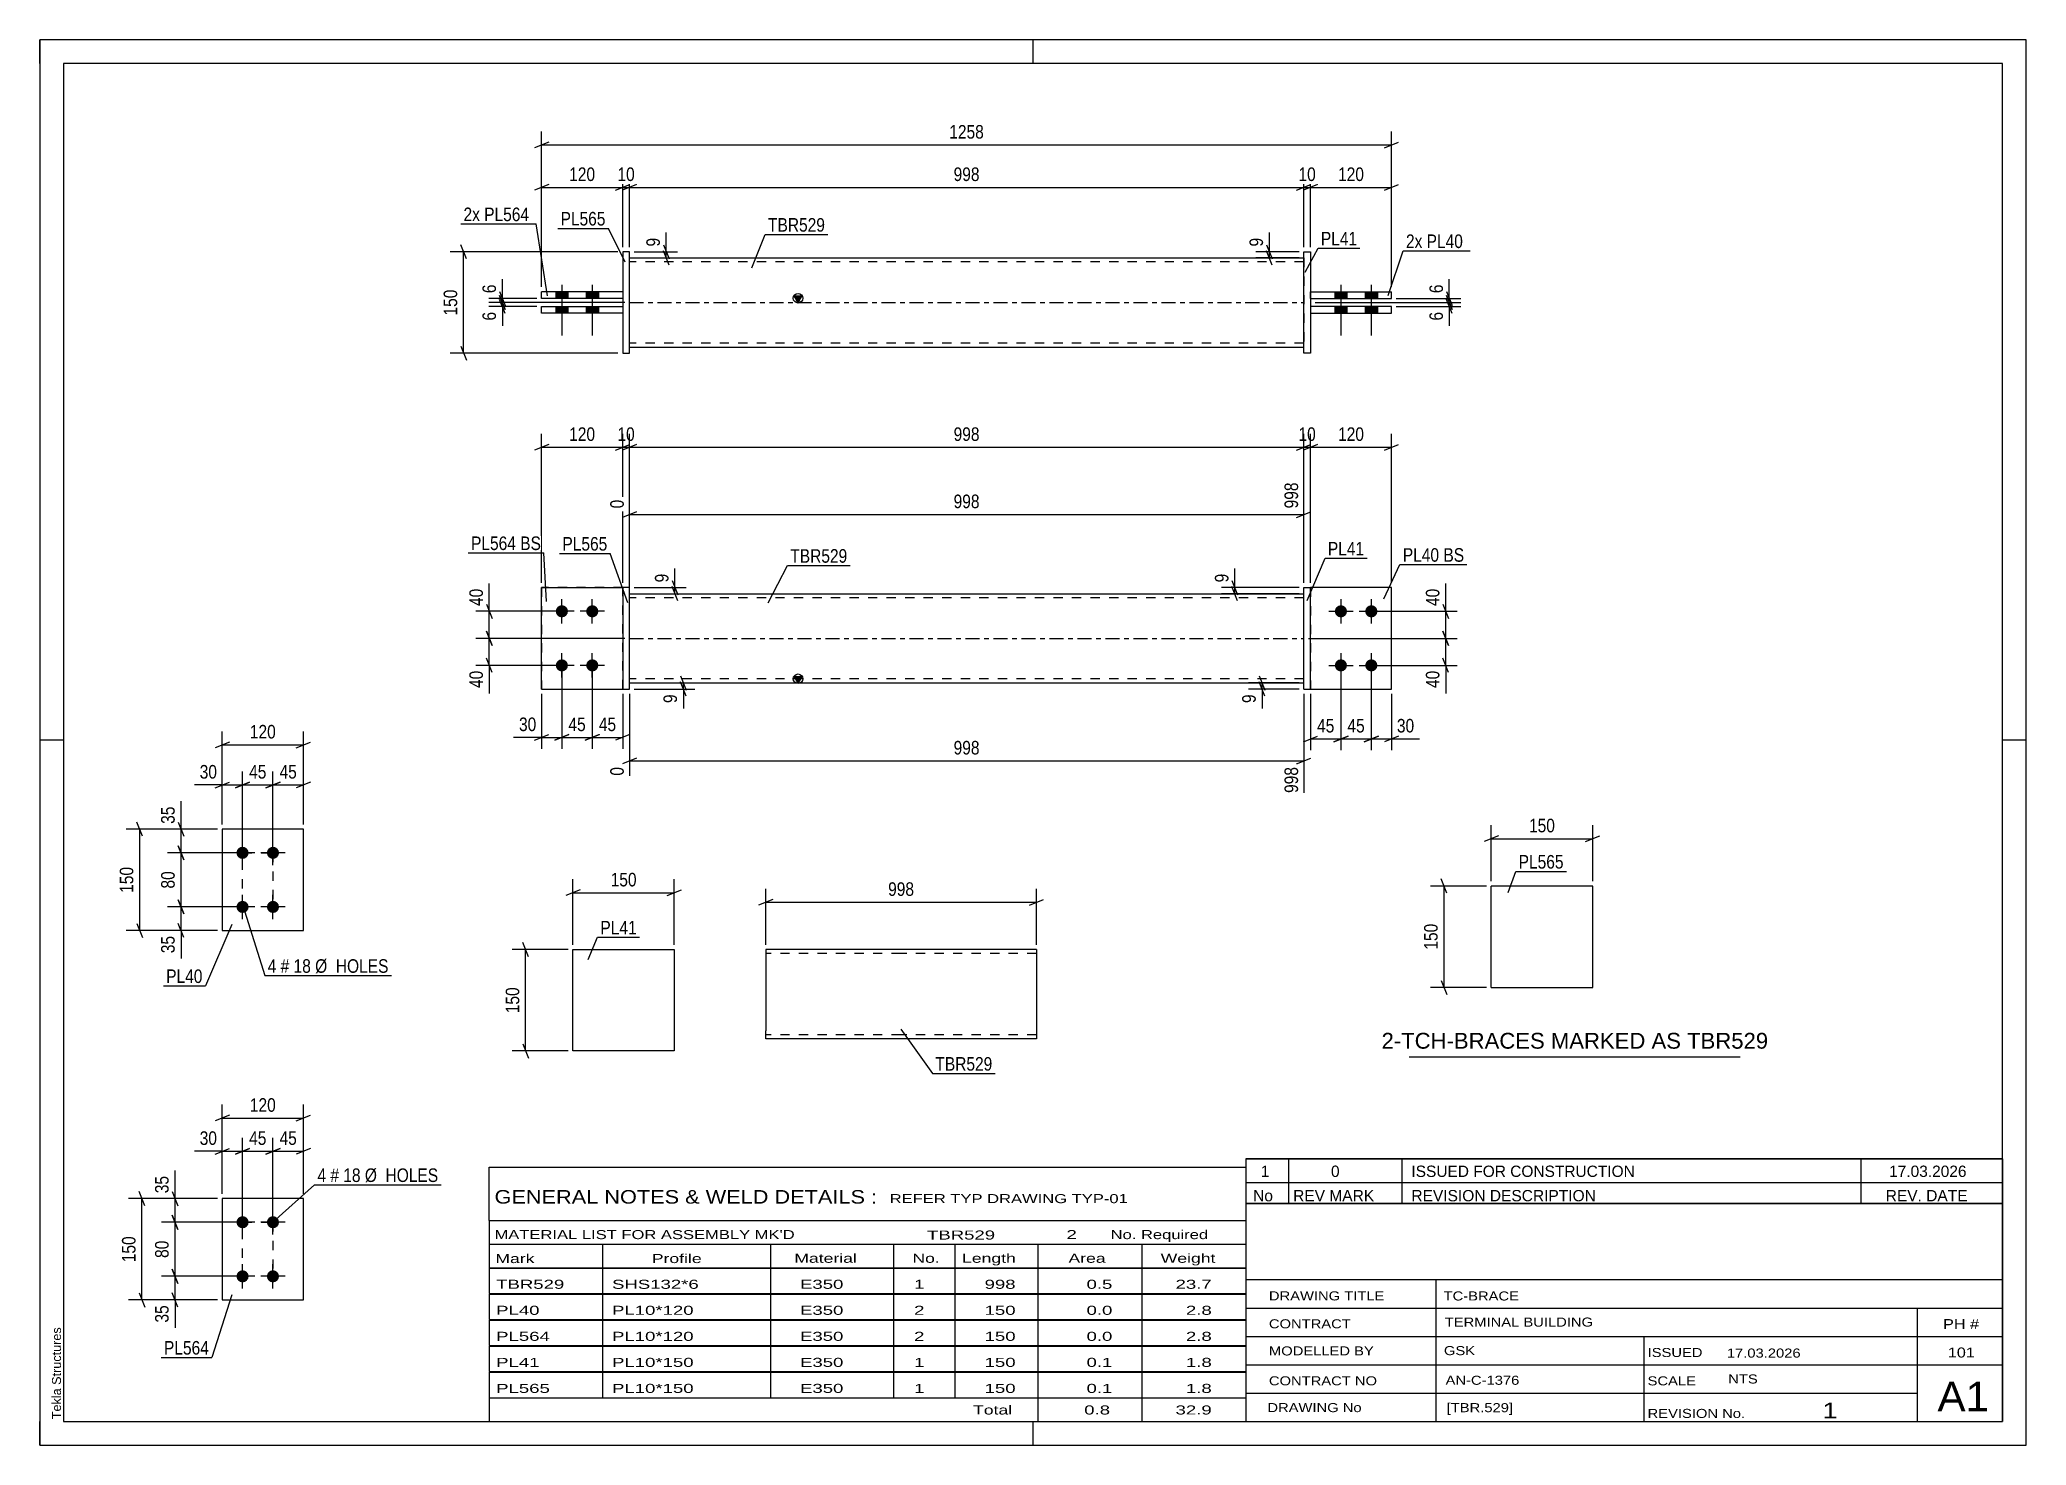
# Model space of a CAD drawing. Header units: millimetres. Extents: x 0 to 420, y 0 to 297.
import ezdxf

# ---------------------------------------------------------------- set-up
doc = ezdxf.new("R2010")
doc.units = ezdxf.units.MM
doc.linetypes.add('DXK_LINE_DOT2', pattern=[3.9198, 1.9599, -1.9599])
doc.linetypes.add('DXK_LINE_DOT3', pattern=[5.9187, 2.979, -0.9799, 0.9799, -0.9799])
doc.styles.add('Arial', font='arial.ttf', dxfattribs={"height": 0.2})
doc.styles.add('Arial Narrow', font='ARIALN.TTF', dxfattribs={"height": 0.2})

# ---------------------------------------------------------------- blocks, each defined once
blk = doc.blocks.new('Unknown-585758188-1128')
at = {"color": 5, "linetype": 'Continuous'}
for p, q in [((420, 297), (0, 297)), ((0, 297), (0, 0)), ((0, 292), (0, 297)), ((210, 292), (210, 297)), ((420, 0), (420, 297)), ((415, 292), (5, 292)), ((5, 292), (5, 5)), ((415, 5), (415, 292)), ((5, 149), (0, 149)), ((420, 149), (415, 149)), ((0, 0), (0, 5)), ((5, 5), (415, 5)), ((210, 0), (210, 5)), ((0, 0), (420, 0))]:
    blk.add_line(p, q, dxfattribs=at)
at = {"color": 174, "linetype": 'Continuous', "style": 'Arial'}
blk.add_text('Tekla Structures', height=1.9102, rotation=90, dxfattribs=at).set_placement((4.5, 5.5))
blk = doc.blocks.new('Part-585758188-1271 - 1220')
at = {"color": 2, "linetype": 'Continuous'}
for p, q in [((55.74, 52.12), (38.6, 52.12)), ((38.6, 52.12), (38.6, 30.7)), ((55.74, 30.7), (55.74, 52.12)), ((38.6, 30.7), (55.74, 30.7))]:
    blk.add_line(p, q, dxfattribs=at)
blk = doc.blocks.new('Bolt-585758188-1256 - 1220')
at = {"linetype": 'Continuous'}
for points in [[(42.88, 45.84, -1), (42.88, 48.41, -1)], [(49.31, 45.84, -1), (49.31, 48.41, -1)], [(42.88, 34.41, -1), (42.88, 36.98, -1)], [(49.31, 34.41, -1), (49.31, 36.98, -1)]]:
    blk.add_hatch(color=1, dxfattribs=at).paths.add_polyline_path(points)
at = {"color": 1, "linetype": 'Continuous'}
for p, q in [((45.46, 47.12), (40.31, 47.12)), ((42.88, 44.55), (42.88, 49.7)), ((51.88, 47.12), (46.74, 47.12)), ((49.31, 44.55), (49.31, 49.7)), ((42.88, 33.12), (42.88, 38.27)), ((49.31, 33.12), (49.31, 38.27)), ((45.46, 35.7), (40.31, 35.7)), ((51.88, 35.7), (46.74, 35.7))]:
    blk.add_line(p, q, dxfattribs=at)
blk = doc.blocks.new('Bolt-585758188-1571 - 1565')
at = {"linetype": 'Continuous'}
for points in [[(42.88, 123.9, -1), (42.88, 126.47, -1)], [(49.31, 123.9, -1), (49.31, 126.47, -1)], [(42.88, 112.47, -1), (42.88, 115.04, -1)], [(49.31, 112.47, -1), (49.31, 115.04, -1)]]:
    blk.add_hatch(color=1, dxfattribs=at).paths.add_polyline_path(points)
at = {"color": 1, "linetype": 'Continuous'}
for p, q in [((42.88, 122.61), (42.88, 127.76)), ((49.31, 122.61), (49.31, 127.76)), ((45.46, 125.18), (40.31, 125.18)), ((51.88, 125.18), (46.74, 125.18)), ((45.46, 113.76), (40.31, 113.76)), ((42.88, 111.18), (42.88, 116.33)), ((51.88, 113.76), (46.74, 113.76)), ((49.31, 111.18), (49.31, 116.33))]:
    blk.add_line(p, q, dxfattribs=at)
blk = doc.blocks.new('Part-585758188-1586 - 1565')
at = {"color": 2, "linetype": 'Continuous'}
for p, q in [((55.74, 130.18), (38.6, 130.18)), ((38.6, 130.18), (38.6, 108.76)), ((55.74, 108.76), (55.74, 130.18)), ((38.6, 108.76), (55.74, 108.76))]:
    blk.add_line(p, q, dxfattribs=at)
blk = doc.blocks.new('Part-585758188-1929 - 1923')
at = {"color": 2, "linetype": 'Continuous'}
for p, q in [((285.81, 181.22), (268.67, 181.22)), ((285.81, 159.79), (285.81, 181.22)), ((268.67, 159.79), (285.81, 159.79))]:
    blk.add_line(p, q, dxfattribs=at)
at = {"color": 7, "linetype": 'DXK_LINE_DOT2'}
blk.add_line((268.67, 181.22), (268.67, 159.79), dxfattribs=at)
blk = doc.blocks.new('Part-585758188-1947 - 1923')
at = {"color": 2, "linetype": 'Continuous'}
for p, q in [((124.68, 181.22), (123.25, 181.22)), ((123.25, 181.22), (123.25, 159.79)), ((124.68, 159.79), (124.68, 181.22)), ((123.25, 159.79), (124.68, 159.79))]:
    blk.add_line(p, q, dxfattribs=at)
blk = doc.blocks.new('Bolt-585758188-1931 - 1923')
at = {"linetype": 'Continuous'}
for points in [[(110.39, 174.93, -1), (110.39, 177.51, -1)], [(116.82, 174.93, -1), (116.82, 177.51, -1)], [(110.39, 163.51, -1), (110.39, 166.08, -1)], [(116.82, 163.51, -1), (116.82, 166.08, -1)]]:
    blk.add_hatch(color=1, dxfattribs=at).paths.add_polyline_path(points)
at = {"color": 1, "linetype": 'Continuous'}
for p, q in [((110.39, 173.65), (110.39, 178.79)), ((116.82, 173.65), (116.82, 178.79)), ((112.97, 176.22), (107.82, 176.22)), ((119.39, 176.22), (114.25, 176.22)), ((112.97, 164.79), (107.82, 164.79)), ((110.39, 162.22), (110.39, 167.36)), ((119.39, 164.79), (114.25, 164.79)), ((116.82, 162.22), (116.82, 167.36))]:
    blk.add_line(p, q, dxfattribs=at)
blk = doc.blocks.new('Bolt-585758188-1932 - 1923')
at = {"linetype": 'Continuous'}
for points in [[(275.1, 177.51, -1), (275.1, 174.93, -1)], [(281.53, 177.51, -1), (281.53, 174.93, -1)], [(275.1, 166.08, -1), (275.1, 163.51, -1)], [(281.53, 166.08, -1), (281.53, 163.51, -1)]]:
    blk.add_hatch(color=1, dxfattribs=at).paths.add_polyline_path(points)
at = {"color": 1, "linetype": 'Continuous'}
for p, q in [((275.1, 178.79), (275.1, 173.65)), ((281.53, 178.79), (281.53, 173.65)), ((272.53, 176.22), (277.67, 176.22)), ((278.96, 176.22), (284.1, 176.22)), ((272.53, 164.79), (277.67, 164.79)), ((275.1, 167.36), (275.1, 162.22)), ((278.96, 164.79), (284.1, 164.79)), ((281.53, 167.36), (281.53, 162.22))]:
    blk.add_line(p, q, dxfattribs=at)
blk = doc.blocks.new('Part-585758188-1952 - 1923')
at = {"color": 7, "linetype": 'DXK_LINE_DOT2'}
for p, q in [((123.25, 181.22), (106.11, 181.22)), ((106.11, 181.22), (106.11, 159.79)), ((123.25, 159.79), (123.25, 181.22)), ((106.11, 159.79), (123.25, 159.79))]:
    blk.add_line(p, q, dxfattribs=at)
blk = doc.blocks.new('Part-585758188-1957 - 1923')
at = {"color": 2, "linetype": 'Continuous'}
for p, q in [((106.11, 159.79), (106.11, 181.22)), ((106.11, 181.22), (123.25, 181.22)), ((106.11, 159.79), (123.25, 159.79))]:
    blk.add_line(p, q, dxfattribs=at)
at = {"color": 7, "linetype": 'DXK_LINE_DOT2'}
blk.add_line((123.25, 159.79), (123.25, 181.22), dxfattribs=at)
blk = doc.blocks.new('Part-585758188-1962 - 1923')
at = {"color": 2, "linetype": 'Continuous'}
for p, q in [((267.24, 159.79), (267.24, 181.22)), ((267.24, 181.22), (268.67, 181.22)), ((268.67, 159.79), (268.67, 181.22)), ((267.24, 159.79), (268.67, 159.79))]:
    blk.add_line(p, q, dxfattribs=at)
blk = doc.blocks.new('Part-585758188-1967 - 1923')
at = {"color": 7, "linetype": 'DXK_LINE_DOT2'}
for p, q in [((285.81, 181.22), (268.67, 181.22)), ((268.67, 181.22), (268.67, 159.79)), ((285.81, 159.79), (285.81, 181.22)), ((268.67, 159.79), (285.81, 159.79))]:
    blk.add_line(p, q, dxfattribs=at)
blk = doc.blocks.new('Part-585758188-1972 - 1923')
at = {"linetype": 'Continuous'}
blk.add_hatch(color=2, dxfattribs=at).paths.add_polyline_path([(160.32, 161.08), (159.52, 162.48), (161.12, 162.48)])
at = {"color": 2, "linetype": 'Continuous'}
for p, q in [((124.68, 179.93), (267.24, 179.93)), ((124.68, 161.08), (267.24, 161.08)), ((160.32, 161.08), (159.52, 162.48)), ((159.52, 162.48), (161.12, 162.48)), ((161.12, 162.48), (160.32, 161.08))]:
    blk.add_line(p, q, dxfattribs=at)
at = {"color": 7, "linetype": 'DXK_LINE_DOT2'}
for p, q in [((124.68, 161.08), (124.68, 179.93)), ((267.24, 179.08), (124.68, 179.08)), ((267.24, 161.08), (267.24, 179.93)), ((267.24, 161.93), (124.68, 161.93))]:
    blk.add_line(p, q, dxfattribs=at)
at = {"color": 7, "linetype": 'DXK_LINE_DOT3'}
blk.add_line((124.68, 170.51), (267.24, 170.51), dxfattribs=at)
at = {"color": 2, "linetype": 'Continuous'}
blk.add_circle((160.32, 161.98), 1, dxfattribs=at)
blk = doc.blocks.new('Part-585758188-2314 - 2283')
at = {"color": 2, "linetype": 'Continuous'}
for p, q in [((268.67, 242.33), (268.67, 243.76)), ((268.67, 243.76), (285.81, 243.76)), ((285.81, 242.33), (285.81, 243.76)), ((268.67, 242.33), (285.81, 242.33))]:
    blk.add_line(p, q, dxfattribs=at)
blk = doc.blocks.new('Part-585758188-2289 - 2283')
at = {"color": 2, "linetype": 'Continuous'}
for p, q in [((106.11, 240.62), (123.25, 240.62)), ((106.11, 239.19), (106.11, 240.62)), ((123.25, 240.62), (123.25, 239.19)), ((123.25, 239.19), (106.11, 239.19))]:
    blk.add_line(p, q, dxfattribs=at)
blk = doc.blocks.new('Part-585758188-2309 - 2283')
at = {"color": 2, "linetype": 'Continuous'}
for p, q in [((285.81, 240.62), (268.67, 240.62)), ((268.67, 240.62), (268.67, 239.19)), ((285.81, 239.19), (285.81, 240.62)), ((268.67, 239.19), (285.81, 239.19))]:
    blk.add_line(p, q, dxfattribs=at)
blk = doc.blocks.new('Part-585758188-2294 - 2283')
at = {"color": 2, "linetype": 'Continuous'}
for p, q in [((267.24, 230.76), (267.24, 252.19)), ((267.24, 252.19), (268.67, 252.19)), ((268.67, 252.19), (268.67, 230.76)), ((268.67, 230.76), (267.24, 230.76))]:
    blk.add_line(p, q, dxfattribs=at)
blk = doc.blocks.new('Part-585758188-2304 - 2283')
at = {"linetype": 'Continuous'}
blk.add_hatch(color=2, dxfattribs=at).paths.add_polyline_path([(160.32, 241.47), (159.52, 242.87), (161.12, 242.87)])
at = {"color": 2, "linetype": 'Continuous'}
for p, q in [((124.68, 250.9), (267.24, 250.9)), ((160.32, 241.47), (159.52, 242.87)), ((159.52, 242.87), (161.12, 242.87)), ((161.12, 242.87), (160.32, 241.47)), ((124.68, 232.04), (267.24, 232.04))]:
    blk.add_line(p, q, dxfattribs=at)
at = {"color": 7, "linetype": 'DXK_LINE_DOT2'}
for p, q in [((124.68, 232.04), (124.68, 250.9)), ((267.24, 250.04), (124.68, 250.04)), ((267.24, 250.9), (267.24, 232.04)), ((267.24, 232.9), (124.68, 232.9))]:
    blk.add_line(p, q, dxfattribs=at)
at = {"color": 7, "linetype": 'DXK_LINE_DOT3'}
blk.add_line((124.68, 241.47), (267.24, 241.47), dxfattribs=at)
at = {"color": 2, "linetype": 'Continuous'}
blk.add_circle((160.32, 242.37), 1, dxfattribs=at)
blk = doc.blocks.new('Part-585758188-2319 - 2283')
at = {"color": 2, "linetype": 'Continuous'}
for p, q in [((123.25, 243.76), (106.11, 243.76)), ((106.11, 242.33), (106.11, 243.76)), ((123.25, 243.76), (123.25, 242.33)), ((123.25, 242.33), (106.11, 242.33))]:
    blk.add_line(p, q, dxfattribs=at)
blk = doc.blocks.new('Part-585758188-2324 - 2283')
at = {"color": 2, "linetype": 'Continuous'}
for p, q in [((124.68, 252.19), (123.25, 252.19)), ((123.25, 252.19), (123.25, 230.76)), ((124.68, 230.76), (124.68, 252.19)), ((123.25, 230.76), (124.68, 230.76))]:
    blk.add_line(p, q, dxfattribs=at)
blk = doc.blocks.new('Bolt-585758188-2325 - 2283')
at = {"linetype": 'Continuous'}
for points in [[(109.11, 242.33), (111.68, 242.33), (111.68, 243.76), (109.11, 243.76)], [(109.11, 242.33), (111.68, 242.33), (111.68, 243.76), (109.11, 243.76)], [(115.54, 242.33), (118.11, 242.33), (118.11, 243.76), (115.54, 243.76)], [(115.54, 242.33), (118.11, 242.33), (118.11, 243.76), (115.54, 243.76)], [(109.11, 239.19), (111.68, 239.19), (111.68, 240.62), (109.11, 240.62)], [(109.11, 239.19), (111.68, 239.19), (111.68, 240.62), (109.11, 240.62)], [(115.54, 239.19), (118.11, 239.19), (118.11, 240.62), (115.54, 240.62)], [(115.54, 239.19), (118.11, 239.19), (118.11, 240.62), (115.54, 240.62)]]:
    blk.add_hatch(color=1, dxfattribs=at).paths.add_polyline_path(points)
at = {"color": 1, "linetype": 'Continuous'}
for p, q in [((109.11, 243.76), (109.11, 242.33)), ((109.11, 243.76), (109.11, 242.33)), ((110.39, 245.19), (110.39, 234.47)), ((110.39, 245.19), (110.39, 234.47)), ((111.68, 243.76), (111.68, 242.33)), ((111.68, 243.76), (111.68, 242.33)), ((115.54, 243.76), (115.54, 242.33)), ((115.54, 243.76), (115.54, 242.33)), ((116.82, 245.19), (116.82, 234.47)), ((116.82, 245.19), (116.82, 234.47)), ((118.11, 243.76), (118.11, 242.33)), ((118.11, 243.76), (118.11, 242.33)), ((109.11, 240.62), (109.11, 239.19)), ((109.11, 240.62), (109.11, 239.19)), ((111.68, 240.62), (111.68, 239.19)), ((111.68, 240.62), (111.68, 239.19)), ((115.54, 240.62), (115.54, 239.19)), ((115.54, 240.62), (115.54, 239.19)), ((118.11, 240.62), (118.11, 239.19)), ((118.11, 240.62), (118.11, 239.19))]:
    blk.add_line(p, q, dxfattribs=at)
blk = doc.blocks.new('Bolt-585758188-2326 - 2283')
at = {"linetype": 'Continuous'}
for points in [[(276.38, 243.76), (273.81, 243.76), (273.81, 242.33), (276.38, 242.33)], [(276.38, 243.76), (273.81, 243.76), (273.81, 242.33), (276.38, 242.33)], [(282.81, 243.76), (280.24, 243.76), (280.24, 242.33), (282.81, 242.33)], [(282.81, 243.76), (280.24, 243.76), (280.24, 242.33), (282.81, 242.33)], [(276.38, 240.62), (273.81, 240.62), (273.81, 239.19), (276.38, 239.19)], [(276.38, 240.62), (273.81, 240.62), (273.81, 239.19), (276.38, 239.19)], [(282.81, 240.62), (280.24, 240.62), (280.24, 239.19), (282.81, 239.19)], [(282.81, 240.62), (280.24, 240.62), (280.24, 239.19), (282.81, 239.19)]]:
    blk.add_hatch(color=1, dxfattribs=at).paths.add_polyline_path(points)
at = {"color": 1, "linetype": 'Continuous'}
for p, q in [((273.81, 243.76), (273.81, 242.33)), ((273.81, 243.76), (273.81, 242.33)), ((275.1, 245.19), (275.1, 234.47)), ((275.1, 245.19), (275.1, 234.47)), ((276.38, 243.76), (276.38, 242.33)), ((276.38, 243.76), (276.38, 242.33)), ((280.24, 243.76), (280.24, 242.33)), ((280.24, 243.76), (280.24, 242.33)), ((281.53, 245.19), (281.53, 234.47)), ((281.53, 245.19), (281.53, 234.47)), ((282.81, 243.76), (282.81, 242.33)), ((282.81, 243.76), (282.81, 242.33)), ((273.81, 240.62), (273.81, 239.19)), ((273.81, 240.62), (273.81, 239.19)), ((276.38, 240.62), (276.38, 239.19)), ((276.38, 240.62), (276.38, 239.19)), ((280.24, 240.62), (280.24, 239.19)), ((280.24, 240.62), (280.24, 239.19)), ((282.81, 240.62), (282.81, 239.19)), ((282.81, 240.62), (282.81, 239.19))]:
    blk.add_line(p, q, dxfattribs=at)
blk = doc.blocks.new('Part-585758188-2539 - 2533')
at = {"color": 2, "linetype": 'Continuous'}
for p, q in [((328.33, 118.17), (306.9, 118.17)), ((306.9, 96.74), (306.9, 118.17)), ((328.33, 96.74), (328.33, 118.17)), ((306.9, 96.74), (328.33, 96.74))]:
    blk.add_line(p, q, dxfattribs=at)
blk = doc.blocks.new('Part-585758188-1541 - 1525')
at = {"color": 2, "linetype": 'Continuous'}
for p, q in [((112.73, 83.31), (112.73, 104.74)), ((112.73, 104.74), (134.16, 104.74)), ((134.16, 104.74), (134.16, 83.31)), ((134.16, 83.31), (112.73, 83.31))]:
    blk.add_line(p, q, dxfattribs=at)
blk = doc.blocks.new('Part-585758188-1432 - 1410')
at = {"color": 2, "linetype": 'Continuous'}
for p, q in [((182.06, 104.74), (153.49, 104.74)), ((153.49, 104.74), (153.49, 87.59)), ((210.73, 104.74), (182.16, 104.74)), ((210.73, 104.74), (210.73, 85.88)), ((153.49, 86.38), (153.49, 87.59)), ((153.49, 86.01), (153.49, 86.38)), ((153.49, 85.88), (153.49, 86.01)), ((182.06, 85.88), (153.49, 85.88)), ((210.73, 85.88), (182.16, 85.88))]:
    blk.add_line(p, q, dxfattribs=at)
at = {"color": 7, "linetype": 'DXK_LINE_DOT2'}
for p, q in [((182.06, 103.88), (153.49, 103.88)), ((210.73, 103.88), (182.16, 103.88)), ((153.49, 86.94), (153.49, 87.59)), ((153.49, 86.38), (153.49, 87.27)), ((153.49, 86.74), (153.49, 86.8)), ((153.49, 86.74), (153.49, 86.8)), ((182.06, 86.74), (153.49, 86.74)), ((153.49, 85.88), (153.49, 85.88)), ((210.73, 86.74), (182.16, 86.74)), ((210.73, 86.74), (210.73, 86.8))]:
    blk.add_line(p, q, dxfattribs=at)
blk = doc.blocks.new('Rectangle-585758188-1393 - 1220')
at = {"color": 1, "linetype": 'DXK_LINE_DOT2'}
blk.add_lwpolyline([(42.88, 47.12), (49.31, 47.12), (49.31, 35.7), (42.88, 35.7), (42.88, 47.12)], close=True, dxfattribs=at)
blk = doc.blocks.new('Rectangle-585758188-1701 - 1565')
at = {"color": 1, "linetype": 'DXK_LINE_DOT2'}
blk.add_lwpolyline([(42.88, 125.18), (49.31, 125.18), (49.31, 113.76), (42.88, 113.76), (42.88, 125.18)], close=True, dxfattribs=at)
blk = doc.blocks.new('StraightDimension-585758188-1380 - 1220')
at = {"color": 7, "linetype": 'Continuous'}
for p, q in [((38.6, 53.12), (38.6, 64.97)), ((42.88, 48.12), (42.88, 64.97)), ((37.1, 61.52), (40.1, 62.72)), ((38.6, 62.12), (42.88, 62.12)), ((44.38, 62.72), (41.38, 61.52))]:
    blk.add_line(p, q, dxfattribs=at)
at = {"color": 0}
blk.add_wipeout([(38.07, 62.87), (38.07, 67.07), (33.22, 67.07), (33.22, 62.87)], dxfattribs=at)
at = {"color": 7, "linetype": 'Continuous'}
blk.add_line((38.6, 62.12), (32.69, 62.12), dxfattribs=at)
blk.add_line((38.6, 62.12), (32.69, 62.12), dxfattribs=at)
at = {"color": 3, "style": 'Arial Narrow'}
blk.add_text('30', height=2.863, dxfattribs=at).set_placement((33.82, 63.47))
blk = doc.blocks.new('StraightDimension-585758188-1274 - 1220')
at = {"color": 7, "linetype": 'Continuous'}
for p, q in [((38.6, 53.12), (38.6, 71.97)), ((55.74, 53.12), (55.74, 71.97)), ((40.1, 69.72), (37.1, 68.52)), ((38.6, 69.12), (55.74, 69.12)), ((54.24, 68.52), (57.24, 69.72))]:
    blk.add_line(p, q, dxfattribs=at)
at = {"color": 0}
blk.add_wipeout([(50.51, 69.87), (50.51, 74.07), (43.83, 74.07), (43.83, 69.87)], dxfattribs=at)
at = {"color": 3, "style": 'Arial Narrow'}
blk.add_text('120', height=2.863, dxfattribs=at).set_placement((44.43, 70.47))
blk = doc.blocks.new('StraightDimension-585758188-1299 - 1220')
at = {"color": 7, "linetype": 'Continuous'}
for p, q in [((37.6, 52.12), (18.75, 52.12)), ((22.2, 50.62), (21, 53.62)), ((21.6, 30.7), (21.6, 52.12)), ((37.6, 30.7), (18.75, 30.7)), ((21, 32.2), (22.2, 29.2))]:
    blk.add_line(p, q, dxfattribs=at)
at = {"color": 0}
blk.add_wipeout([(20.85, 44.75), (16.65, 44.75), (16.65, 38.07), (20.85, 38.07)], dxfattribs=at)
at = {"color": 3, "style": 'Arial Narrow'}
blk.add_text('150', height=2.863, rotation=90.0002, dxfattribs=at).set_placement((20.25, 38.67))
blk = doc.blocks.new('StraightDimension-585758188-1317 - 1220')
at = {"color": 7, "linetype": 'Continuous'}
for p, q in [((41.88, 35.7), (25.75, 35.7)), ((28, 37.2), (29.2, 34.2)), ((28.6, 30.7), (28.6, 35.7)), ((37.6, 30.7), (25.75, 30.7)), ((29.2, 29.2), (28, 32.2))]:
    blk.add_line(p, q, dxfattribs=at)
at = {"color": 0}
blk.add_wipeout([(27.85, 30.17), (23.65, 30.17), (23.65, 25.32), (27.85, 25.32)], dxfattribs=at)
at = {"color": 7, "linetype": 'Continuous'}
blk.add_line((28.6, 30.7), (28.6, 24.79), dxfattribs=at)
blk.add_line((28.6, 30.7), (28.6, 24.79), dxfattribs=at)
at = {"color": 3, "style": 'Arial Narrow'}
blk.add_text('35', height=2.863, rotation=90.0002, dxfattribs=at).set_placement((27.25, 25.92))
blk = doc.blocks.new('StraightDimension-585758188-1330 - 1220')
at = {"color": 7, "linetype": 'Continuous'}
for p, q in [((41.88, 47.12), (25.75, 47.12)), ((28, 48.62), (29.2, 45.62)), ((28.6, 35.7), (28.6, 47.12)), ((41.88, 35.7), (25.75, 35.7)), ((29.2, 34.2), (28, 37.2))]:
    blk.add_line(p, q, dxfattribs=at)
at = {"color": 0}
blk.add_wipeout([(27.85, 43.84), (23.65, 43.84), (23.65, 38.98), (27.85, 38.98)], dxfattribs=at)
at = {"color": 3, "style": 'Arial Narrow'}
blk.add_text('80', height=2.863, rotation=90.0002, dxfattribs=at).set_placement((27.25, 39.58))
blk = doc.blocks.new('StraightDimension-585758188-1340 - 1220')
at = {"color": 7, "linetype": 'Continuous'}
for p, q in [((37.6, 52.12), (25.75, 52.12)), ((28, 53.62), (29.2, 50.62)), ((28.6, 47.12), (28.6, 52.12)), ((41.88, 47.12), (25.75, 47.12)), ((29.2, 45.62), (28, 48.62))]:
    blk.add_line(p, q, dxfattribs=at)
at = {"color": 0}
blk.add_wipeout([(27.85, 57.51), (23.65, 57.51), (23.65, 52.65), (27.85, 52.65)], dxfattribs=at)
at = {"color": 7, "linetype": 'Continuous'}
blk.add_line((28.6, 52.12), (28.6, 58.03), dxfattribs=at)
blk.add_line((28.6, 52.12), (28.6, 58.03), dxfattribs=at)
at = {"color": 3, "style": 'Arial Narrow'}
blk.add_text('35', height=2.863, rotation=90.0002, dxfattribs=at).set_placement((27.25, 53.25))
blk = doc.blocks.new('StraightDimension-585758188-1354 - 1220')
at = {"color": 7, "linetype": 'Continuous'}
for p, q in [((49.31, 48.12), (49.31, 64.97)), ((55.74, 53.12), (55.74, 64.97)), ((47.81, 61.52), (50.81, 62.72)), ((49.31, 62.12), (55.74, 62.12)), ((57.24, 62.72), (54.24, 61.52))]:
    blk.add_line(p, q, dxfattribs=at)
at = {"color": 0}
blk.add_wipeout([(54.96, 62.87), (54.96, 67.07), (50.1, 67.07), (50.1, 62.87)], dxfattribs=at)
at = {"color": 3, "style": 'Arial Narrow'}
blk.add_text('45', height=2.863, dxfattribs=at).set_placement((50.7, 63.47))
blk = doc.blocks.new('StraightDimension-585758188-1370 - 1220')
at = {"color": 7, "linetype": 'Continuous'}
for p, q in [((42.88, 48.12), (42.88, 64.97)), ((49.31, 48.12), (49.31, 64.97)), ((41.38, 61.52), (44.38, 62.72)), ((42.88, 62.12), (49.31, 62.12)), ((50.81, 62.72), (47.81, 61.52))]:
    blk.add_line(p, q, dxfattribs=at)
at = {"color": 0}
blk.add_wipeout([(48.53, 62.87), (48.53, 67.07), (43.67, 67.07), (43.67, 62.87)], dxfattribs=at)
at = {"color": 3, "style": 'Arial Narrow'}
blk.add_text('45', height=2.863, dxfattribs=at).set_placement((44.27, 63.47))
blk = doc.blocks.new('StraightDimension-585758188-1588 - 1565')
at = {"color": 7, "linetype": 'Continuous'}
for p, q in [((40.1, 148.6), (37.1, 147.4)), ((38.6, 131.18), (38.6, 150.85)), ((38.6, 148), (55.74, 148)), ((54.24, 147.4), (57.24, 148.6)), ((55.74, 131.18), (55.74, 150.85))]:
    blk.add_line(p, q, dxfattribs=at)
at = {"color": 0}
blk.add_wipeout([(50.51, 148.75), (50.51, 152.95), (43.83, 152.95), (43.83, 148.75)], dxfattribs=at)
at = {"color": 3, "style": 'Arial Narrow'}
blk.add_text('120', height=2.863, dxfattribs=at).set_placement((44.43, 149.35))
blk = doc.blocks.new('StraightDimension-585758188-1688 - 1565')
at = {"color": 7, "linetype": 'Continuous'}
for p, q in [((29.28, 131.68), (30.48, 128.68)), ((37.6, 130.18), (27.03, 130.18)), ((30.48, 123.68), (29.28, 126.68)), ((29.88, 125.18), (29.88, 130.18)), ((41.88, 125.18), (27.03, 125.18))]:
    blk.add_line(p, q, dxfattribs=at)
at = {"color": 0}
blk.add_wipeout([(29.13, 135.57), (24.93, 135.57), (24.93, 130.71), (29.13, 130.71)], dxfattribs=at)
at = {"color": 7, "linetype": 'Continuous'}
blk.add_line((29.88, 130.18), (29.88, 136.09), dxfattribs=at)
blk.add_line((29.88, 130.18), (29.88, 136.09), dxfattribs=at)
at = {"color": 3, "style": 'Arial Narrow'}
blk.add_text('35', height=2.863, rotation=90.0002, dxfattribs=at).set_placement((28.53, 131.31))
blk = doc.blocks.new('StraightDimension-585758188-1624 - 1565')
at = {"color": 7, "linetype": 'Continuous'}
for p, q in [((41.38, 138.93), (44.38, 140.13)), ((42.88, 126.18), (42.88, 142.38)), ((42.88, 139.53), (49.31, 139.53)), ((50.81, 140.13), (47.81, 138.93)), ((49.31, 126.18), (49.31, 142.38))]:
    blk.add_line(p, q, dxfattribs=at)
at = {"color": 0}
blk.add_wipeout([(48.53, 140.28), (48.53, 144.48), (43.67, 144.48), (43.67, 140.28)], dxfattribs=at)
at = {"color": 3, "style": 'Arial Narrow'}
blk.add_text('45', height=2.863, dxfattribs=at).set_placement((44.27, 140.88))
blk = doc.blocks.new('StraightDimension-585758188-1608 - 1565')
at = {"color": 7, "linetype": 'Continuous'}
for p, q in [((47.81, 138.93), (50.81, 140.13)), ((49.31, 126.18), (49.31, 142.38)), ((49.31, 139.53), (55.74, 139.53)), ((57.24, 140.13), (54.24, 138.93)), ((55.74, 131.18), (55.74, 142.38))]:
    blk.add_line(p, q, dxfattribs=at)
at = {"color": 0}
blk.add_wipeout([(54.96, 140.28), (54.96, 144.48), (50.1, 144.48), (50.1, 140.28)], dxfattribs=at)
at = {"color": 3, "style": 'Arial Narrow'}
blk.add_text('45', height=2.863, dxfattribs=at).set_placement((50.7, 140.88))
blk = doc.blocks.new('StraightDimension-585758188-1634 - 1565')
at = {"color": 7, "linetype": 'Continuous'}
for p, q in [((37.1, 138.93), (40.1, 140.13)), ((38.6, 131.18), (38.6, 142.38)), ((38.6, 139.53), (42.88, 139.53)), ((44.38, 140.13), (41.38, 138.93)), ((42.88, 126.18), (42.88, 142.38))]:
    blk.add_line(p, q, dxfattribs=at)
at = {"color": 0}
blk.add_wipeout([(38.07, 140.28), (38.07, 144.48), (33.22, 144.48), (33.22, 140.28)], dxfattribs=at)
at = {"color": 7, "linetype": 'Continuous'}
blk.add_line((38.6, 139.53), (32.69, 139.53), dxfattribs=at)
blk.add_line((38.6, 139.53), (32.69, 139.53), dxfattribs=at)
at = {"color": 3, "style": 'Arial Narrow'}
blk.add_text('30', height=2.863, dxfattribs=at).set_placement((33.82, 140.88))
blk = doc.blocks.new('StraightDimension-585758188-1648 - 1565')
at = {"color": 7, "linetype": 'Continuous'}
for p, q in [((21.73, 128.68), (20.53, 131.68)), ((37.6, 130.18), (18.28, 130.18)), ((21.13, 108.76), (21.13, 130.18)), ((20.53, 110.26), (21.73, 107.26)), ((37.6, 108.76), (18.28, 108.76))]:
    blk.add_line(p, q, dxfattribs=at)
at = {"color": 0}
blk.add_wipeout([(20.38, 122.81), (16.18, 122.81), (16.18, 116.13), (20.38, 116.13)], dxfattribs=at)
at = {"color": 3, "style": 'Arial Narrow'}
blk.add_text('150', height=2.863, rotation=90.0002, dxfattribs=at).set_placement((19.78, 116.73))
blk = doc.blocks.new('StraightDimension-585758188-1665 - 1565')
at = {"color": 7, "linetype": 'Continuous'}
for p, q in [((41.88, 113.76), (27.03, 113.76)), ((29.28, 115.26), (30.48, 112.26)), ((29.88, 108.76), (29.88, 113.76)), ((30.48, 107.26), (29.28, 110.26)), ((37.6, 108.76), (27.03, 108.76))]:
    blk.add_line(p, q, dxfattribs=at)
at = {"color": 0}
blk.add_wipeout([(29.13, 108.23), (24.93, 108.23), (24.93, 103.37), (29.13, 103.37)], dxfattribs=at)
at = {"color": 7, "linetype": 'Continuous'}
blk.add_line((29.88, 108.76), (29.88, 102.85), dxfattribs=at)
blk.add_line((29.88, 108.76), (29.88, 102.85), dxfattribs=at)
at = {"color": 3, "style": 'Arial Narrow'}
blk.add_text('35', height=2.863, rotation=90.0002, dxfattribs=at).set_placement((28.53, 103.97))
blk = doc.blocks.new('StraightDimension-585758188-1678 - 1565')
at = {"color": 7, "linetype": 'Continuous'}
for p, q in [((29.28, 126.68), (30.48, 123.68)), ((41.88, 125.18), (27.03, 125.18)), ((29.88, 113.76), (29.88, 125.18)), ((41.88, 113.76), (27.03, 113.76)), ((30.48, 112.26), (29.28, 115.26))]:
    blk.add_line(p, q, dxfattribs=at)
at = {"color": 0}
blk.add_wipeout([(29.13, 121.9), (24.93, 121.9), (24.93, 117.04), (29.13, 117.04)], dxfattribs=at)
at = {"color": 3, "style": 'Arial Narrow'}
blk.add_text('80', height=2.863, rotation=90.0002, dxfattribs=at).set_placement((28.53, 117.64))
blk = doc.blocks.new('StraightDimension-585758188-2098 - 1923')
at = {"color": 7, "linetype": 'Continuous'}
for p, q in [((275.1, 163.79), (275.1, 146.87)), ((268.67, 158.79), (268.67, 146.87)), ((267.17, 148.67), (270.17, 149.87)), ((268.67, 149.27), (275.1, 149.27)), ((276.6, 149.87), (273.6, 148.67))]:
    blk.add_line(p, q, dxfattribs=at)
at = {"color": 0}
blk.add_wipeout([(274.31, 150.02), (274.31, 154.22), (269.46, 154.22), (269.46, 150.02)], dxfattribs=at)
at = {"color": 3, "style": 'Arial Narrow'}
blk.add_text('45', height=2.863, dxfattribs=at).set_placement((270.06, 150.62))
blk = doc.blocks.new('StraightDimension-585758188-2210 - 1923')
at = {"color": 7, "linetype": 'Continuous'}
for p, q in [((110.39, 163.79), (110.39, 147.16)), ((116.82, 163.79), (116.82, 147.16)), ((108.89, 148.96), (111.89, 150.16)), ((110.39, 149.56), (116.82, 149.56)), ((118.32, 150.16), (115.32, 148.96))]:
    blk.add_line(p, q, dxfattribs=at)
at = {"color": 0}
blk.add_wipeout([(116.04, 150.31), (116.04, 154.51), (111.18, 154.51), (111.18, 150.31)], dxfattribs=at)
at = {"color": 3, "style": 'Arial Narrow'}
blk.add_text('45', height=2.863, dxfattribs=at).set_placement((111.78, 150.91))
blk = doc.blocks.new('StraightDimension-585758188-2217 - 1923')
at = {"color": 7, "linetype": 'Continuous'}
for p, q in [((110.39, 163.79), (110.39, 147.16)), ((106.11, 158.79), (106.11, 147.16)), ((104.61, 148.96), (107.61, 150.16)), ((106.11, 149.56), (110.39, 149.56)), ((111.89, 150.16), (108.89, 148.96))]:
    blk.add_line(p, q, dxfattribs=at)
at = {"color": 0}
blk.add_wipeout([(105.58, 150.31), (105.58, 154.51), (100.73, 154.51), (100.73, 150.31)], dxfattribs=at)
at = {"color": 7, "linetype": 'Continuous'}
blk.add_line((106.11, 149.56), (100.2, 149.56), dxfattribs=at)
blk.add_line((106.11, 149.56), (100.2, 149.56), dxfattribs=at)
at = {"color": 3, "style": 'Arial Narrow'}
blk.add_text('30', height=2.863, dxfattribs=at).set_placement((101.33, 150.91))
blk = doc.blocks.new('StraightDimension-585758188-1996 - 1923')
at = {"color": 7, "linetype": 'Continuous'}
for p, q in [((121.75, 210.28), (124.75, 211.48)), ((126.18, 211.48), (123.18, 210.28)), ((123.25, 182.22), (123.25, 213.73)), ((123.25, 210.88), (124.68, 210.88)), ((124.68, 182.22), (124.68, 213.73))]:
    blk.add_line(p, q, dxfattribs=at)
at = {"color": 0}
blk.add_wipeout([(126.39, 211.63), (126.39, 215.83), (121.54, 215.83), (121.54, 211.63)], dxfattribs=at)
at = {"color": 3, "style": 'Arial Narrow'}
blk.add_text('10', height=2.863, dxfattribs=at).set_placement((122.14, 212.23))
blk = doc.blocks.new('StraightDimension-585758188-2192 - 1923')
at = {"color": 7, "linetype": 'Continuous'}
for p, q in [((124.68, 158.79), (124.68, 141.49)), ((267.24, 158.79), (267.24, 137.84)), ((126.18, 145.22), (123.18, 144.02)), ((124.68, 144.62), (267.24, 144.62)), ((265.74, 144.02), (268.74, 145.22))]:
    blk.add_line(p, q, dxfattribs=at)
at = {"color": 0}
blk.add_wipeout([(199.3, 145.37), (199.3, 149.57), (192.62, 149.57), (192.62, 145.37)], dxfattribs=at)
at = {"color": 0, "linetype": 'Continuous'}
for points in [[(124.08, 143.92), (119.88, 143.92), (119.88, 140.89), (124.08, 140.89)], [(266.64, 143.92), (262.44, 143.92), (262.44, 137.24), (266.64, 137.24)]]:
    blk.add_wipeout(points, dxfattribs=at)
at = {"color": 3, "style": 'Arial Narrow'}
blk.add_text('998', height=2.863, dxfattribs=at).set_placement((193.22, 145.97))
at = {"color": 3, "linetype": 'Continuous', "style": 'Arial Narrow'}
for s, height, p in [('0', 2.86, (123.48, 141.49)), ('998', 2.863, (266.04, 137.84))]:
    blk.add_text(s, height=height, rotation=90.0002, dxfattribs=at).set_placement(p)
blk = doc.blocks.new('StraightDimension-585758188-2022 - 1923')
at = {"color": 7, "linetype": 'Continuous'}
for p, q in [((265.74, 210.28), (268.74, 211.48)), ((270.17, 211.48), (267.17, 210.28)), ((267.24, 182.22), (267.24, 213.73)), ((267.24, 210.88), (268.67, 210.88)), ((268.67, 182.22), (268.67, 213.73))]:
    blk.add_line(p, q, dxfattribs=at)
at = {"color": 0}
blk.add_wipeout([(270.38, 211.63), (270.38, 215.83), (265.53, 215.83), (265.53, 211.63)], dxfattribs=at)
at = {"color": 3, "style": 'Arial Narrow'}
blk.add_text('10', height=2.863, dxfattribs=at).set_placement((266.13, 212.23))
blk = doc.blocks.new('StraightDimension-585758188-2147 - 1923')
at = {"color": 7, "linetype": 'Continuous'}
for p, q in [((123.68, 170.51), (92.2, 170.51)), ((94.45, 172.01), (95.65, 169.01)), ((95.05, 164.79), (95.05, 170.51)), ((109.39, 164.79), (92.2, 164.79)), ((95.65, 163.29), (94.45, 166.29))]:
    blk.add_line(p, q, dxfattribs=at)
at = {"color": 0}
blk.add_wipeout([(94.3, 164.27), (90.1, 164.27), (90.1, 159.41), (94.3, 159.41)], dxfattribs=at)
at = {"color": 7, "linetype": 'Continuous'}
blk.add_line((95.05, 164.79), (95.05, 158.88), dxfattribs=at)
blk.add_line((95.05, 164.79), (95.05, 158.88), dxfattribs=at)
at = {"color": 3, "style": 'Arial Narrow'}
blk.add_text('40', height=2.863, rotation=90.0002, dxfattribs=at).set_placement((93.7, 160.01))
blk = doc.blocks.new('StraightDimension-585758188-2124 - 1923')
at = {"color": 7, "linetype": 'Continuous'}
for p, q in [((281.53, 163.79), (281.53, 146.87)), ((285.81, 158.79), (285.81, 146.87)), ((280.03, 148.67), (283.03, 149.87)), ((281.53, 149.27), (285.81, 149.27)), ((287.31, 149.87), (284.31, 148.67))]:
    blk.add_line(p, q, dxfattribs=at)
at = {"color": 0}
blk.add_wipeout([(291.19, 150.02), (291.19, 154.22), (286.34, 154.22), (286.34, 150.02)], dxfattribs=at)
at = {"color": 7, "linetype": 'Continuous'}
blk.add_line((285.81, 149.27), (291.72, 149.27), dxfattribs=at)
blk.add_line((285.81, 149.27), (291.72, 149.27), dxfattribs=at)
at = {"color": 3, "style": 'Arial Narrow'}
blk.add_text('30', height=2.863, dxfattribs=at).set_placement((286.94, 150.62))
blk = doc.blocks.new('StraightDimension-585758188-2062 - 1923')
at = {"color": 7, "linetype": 'Continuous'}
for p, q in [((266.24, 181.22), (249.82, 181.22)), ((252.07, 182.72), (253.27, 179.72)), ((253.27, 178.43), (252.07, 181.43)), ((252.67, 179.93), (252.67, 181.22)), ((266.24, 179.93), (249.82, 179.93))]:
    blk.add_line(p, q, dxfattribs=at)
at = {"color": 0}
blk.add_wipeout([(251.92, 184.77), (247.72, 184.77), (247.72, 181.74), (251.92, 181.74)], dxfattribs=at)
at = {"color": 7, "linetype": 'Continuous'}
blk.add_line((252.67, 181.22), (252.67, 185.3), dxfattribs=at)
blk.add_line((252.67, 181.22), (252.67, 185.3), dxfattribs=at)
at = {"color": 3, "style": 'Arial Narrow'}
blk.add_text('9', height=2.86, rotation=90.0002, dxfattribs=at).set_placement((251.32, 182.34))
blk = doc.blocks.new('StraightDimension-585758188-2183 - 1923')
at = {"color": 7, "linetype": 'Continuous'}
for p, q in [((125.68, 161.08), (138.48, 161.08)), ((125.68, 159.79), (138.48, 159.79)), ((135.48, 162.58), (136.68, 159.58)), ((136.68, 158.29), (135.48, 161.29)), ((136.08, 159.79), (136.08, 161.08))]:
    blk.add_line(p, q, dxfattribs=at)
at = {"color": 0}
blk.add_wipeout([(135.33, 159.27), (131.13, 159.27), (131.13, 156.24), (135.33, 156.24)], dxfattribs=at)
at = {"color": 7, "linetype": 'Continuous'}
blk.add_line((136.08, 159.79), (136.08, 155.71), dxfattribs=at)
blk.add_line((136.08, 159.79), (136.08, 155.71), dxfattribs=at)
at = {"color": 3, "style": 'Arial Narrow'}
blk.add_text('9', height=2.86, rotation=90.0002, dxfattribs=at).set_placement((134.73, 156.84))
blk = doc.blocks.new('StraightDimension-585758188-1974 - 1923')
at = {"color": 7, "linetype": 'Continuous'}
for p, q in [((107.61, 211.48), (104.61, 210.28)), ((106.11, 182.22), (106.11, 213.73)), ((106.11, 210.88), (123.25, 210.88)), ((121.75, 210.28), (124.75, 211.48)), ((123.25, 182.22), (123.25, 213.73))]:
    blk.add_line(p, q, dxfattribs=at)
at = {"color": 0}
blk.add_wipeout([(118.02, 211.63), (118.02, 215.83), (111.34, 215.83), (111.34, 211.63)], dxfattribs=at)
at = {"color": 3, "style": 'Arial Narrow'}
blk.add_text('120', height=2.863, dxfattribs=at).set_placement((111.94, 212.23))
blk = doc.blocks.new('StraightDimension-585758188-2013 - 1923')
at = {"color": 7, "linetype": 'Continuous'}
for p, q in [((126.18, 211.48), (123.18, 210.28)), ((124.68, 182.22), (124.68, 213.73)), ((124.68, 210.88), (267.24, 210.88)), ((265.74, 210.28), (268.74, 211.48)), ((267.24, 182.22), (267.24, 213.73))]:
    blk.add_line(p, q, dxfattribs=at)
at = {"color": 0}
blk.add_wipeout([(199.3, 211.63), (199.3, 215.83), (192.62, 215.83), (192.62, 211.63)], dxfattribs=at)
at = {"color": 3, "style": 'Arial Narrow'}
blk.add_text('998', height=2.863, dxfattribs=at).set_placement((193.22, 212.23))
blk = doc.blocks.new('StraightDimension-585758188-2039 - 1923')
at = {"color": 7, "linetype": 'Continuous'}
for p, q in [((270.17, 211.48), (267.17, 210.28)), ((268.67, 182.22), (268.67, 213.73)), ((268.67, 210.88), (285.81, 210.88)), ((284.31, 210.28), (287.31, 211.48)), ((285.81, 182.22), (285.81, 213.73))]:
    blk.add_line(p, q, dxfattribs=at)
at = {"color": 0}
blk.add_wipeout([(280.58, 211.63), (280.58, 215.83), (273.9, 215.83), (273.9, 211.63)], dxfattribs=at)
at = {"color": 3, "style": 'Arial Narrow'}
blk.add_text('120', height=2.863, dxfattribs=at).set_placement((274.5, 212.23))
blk = doc.blocks.new('StraightDimension-585758188-2197 - 1923')
at = {"color": 7, "linetype": 'Continuous'}
for p, q in [((116.82, 163.79), (116.82, 147.16)), ((123.25, 158.79), (123.25, 147.16)), ((115.32, 148.96), (118.32, 150.16)), ((116.82, 149.56), (123.25, 149.56)), ((124.75, 150.16), (121.75, 148.96))]:
    blk.add_line(p, q, dxfattribs=at)
at = {"color": 0}
blk.add_wipeout([(122.47, 150.31), (122.47, 154.51), (117.61, 154.51), (117.61, 150.31)], dxfattribs=at)
at = {"color": 3, "style": 'Arial Narrow'}
blk.add_text('45', height=2.863, dxfattribs=at).set_placement((118.21, 150.91))
blk = doc.blocks.new('StraightDimension-585758188-2069 - 1923')
at = {"color": 7, "linetype": 'Continuous'}
for p, q in [((296.67, 177.72), (297.87, 174.72)), ((282.53, 176.22), (299.67, 176.22)), ((297.27, 170.51), (297.27, 176.22)), ((268.24, 170.51), (299.67, 170.51)), ((297.87, 169.01), (296.67, 172.01))]:
    blk.add_line(p, q, dxfattribs=at)
at = {"color": 0}
blk.add_wipeout([(296.52, 181.6), (292.32, 181.6), (292.32, 176.74), (296.52, 176.74)], dxfattribs=at)
at = {"color": 7, "linetype": 'Continuous'}
blk.add_line((297.27, 176.22), (297.27, 182.13), dxfattribs=at)
blk.add_line((297.27, 176.22), (297.27, 182.13), dxfattribs=at)
at = {"color": 3, "style": 'Arial Narrow'}
blk.add_text('40', height=2.863, rotation=90.0002, dxfattribs=at).set_placement((295.92, 177.34))
blk = doc.blocks.new('StraightDimension-585758188-2084 - 1923')
at = {"color": 7, "linetype": 'Continuous'}
for p, q in [((268.24, 170.51), (299.67, 170.51)), ((296.67, 172.01), (297.87, 169.01)), ((297.27, 164.79), (297.27, 170.51)), ((282.53, 164.79), (299.67, 164.79)), ((297.87, 163.29), (296.67, 166.29))]:
    blk.add_line(p, q, dxfattribs=at)
at = {"color": 0}
blk.add_wipeout([(296.52, 164.27), (292.32, 164.27), (292.32, 159.41), (296.52, 159.41)], dxfattribs=at)
at = {"color": 7, "linetype": 'Continuous'}
blk.add_line((297.27, 164.79), (297.27, 158.88), dxfattribs=at)
blk.add_line((297.27, 164.79), (297.27, 158.88), dxfattribs=at)
at = {"color": 3, "style": 'Arial Narrow'}
blk.add_text('40', height=2.863, rotation=90.0002, dxfattribs=at).set_placement((295.92, 160.01))
blk = doc.blocks.new('StraightDimension-585758188-2114 - 1923')
at = {"color": 7, "linetype": 'Continuous'}
for p, q in [((275.1, 163.79), (275.1, 146.87)), ((281.53, 163.79), (281.53, 146.87)), ((273.6, 148.67), (276.6, 149.87)), ((275.1, 149.27), (281.53, 149.27)), ((283.03, 149.87), (280.03, 148.67))]:
    blk.add_line(p, q, dxfattribs=at)
at = {"color": 0}
blk.add_wipeout([(280.74, 150.02), (280.74, 154.22), (275.88, 154.22), (275.88, 150.02)], dxfattribs=at)
at = {"color": 3, "style": 'Arial Narrow'}
blk.add_text('45', height=2.863, dxfattribs=at).set_placement((276.48, 150.62))
blk = doc.blocks.new('StraightDimension-585758188-2138 - 1923')
at = {"color": 7, "linetype": 'Continuous'}
for p, q in [((266.24, 161.08), (255.59, 161.08)), ((266.24, 159.79), (255.59, 159.79)), ((257.84, 162.58), (259.04, 159.58)), ((259.04, 158.29), (257.84, 161.29)), ((258.44, 159.79), (258.44, 161.08))]:
    blk.add_line(p, q, dxfattribs=at)
at = {"color": 0}
blk.add_wipeout([(257.69, 159.27), (253.49, 159.27), (253.49, 156.24), (257.69, 156.24)], dxfattribs=at)
at = {"color": 7, "linetype": 'Continuous'}
blk.add_line((258.44, 159.79), (258.44, 155.71), dxfattribs=at)
blk.add_line((258.44, 159.79), (258.44, 155.71), dxfattribs=at)
at = {"color": 3, "style": 'Arial Narrow'}
blk.add_text('9', height=2.86, rotation=90.0002, dxfattribs=at).set_placement((257.09, 156.84))
blk = doc.blocks.new('StraightDimension-585758188-2160 - 1923')
at = {"color": 7, "linetype": 'Continuous'}
for p, q in [((94.45, 177.72), (95.65, 174.72)), ((109.39, 176.22), (92.2, 176.22)), ((95.05, 170.51), (95.05, 176.22)), ((123.68, 170.51), (92.2, 170.51)), ((95.65, 169.01), (94.45, 172.01))]:
    blk.add_line(p, q, dxfattribs=at)
at = {"color": 0}
blk.add_wipeout([(94.3, 181.6), (90.1, 181.6), (90.1, 176.74), (94.3, 176.74)], dxfattribs=at)
at = {"color": 7, "linetype": 'Continuous'}
blk.add_line((95.05, 176.22), (95.05, 182.13), dxfattribs=at)
blk.add_line((95.05, 176.22), (95.05, 182.13), dxfattribs=at)
at = {"color": 3, "style": 'Arial Narrow'}
blk.add_text('40', height=2.863, rotation=90.0002, dxfattribs=at).set_placement((93.7, 177.34))
blk = doc.blocks.new('StraightDimension-585758188-2174 - 1923')
at = {"color": 7, "linetype": 'Continuous'}
for p, q in [((125.68, 181.22), (136.68, 181.22)), ((133.68, 182.72), (134.88, 179.72)), ((134.88, 178.43), (133.68, 181.43)), ((134.28, 179.93), (134.28, 181.22)), ((125.68, 179.93), (136.68, 179.93))]:
    blk.add_line(p, q, dxfattribs=at)
at = {"color": 0}
blk.add_wipeout([(133.53, 184.77), (129.33, 184.77), (129.33, 181.74), (133.53, 181.74)], dxfattribs=at)
at = {"color": 7, "linetype": 'Continuous'}
blk.add_line((134.28, 181.22), (134.28, 185.3), dxfattribs=at)
blk.add_line((134.28, 181.22), (134.28, 185.3), dxfattribs=at)
at = {"color": 3, "style": 'Arial Narrow'}
blk.add_text('9', height=2.86, rotation=90.0002, dxfattribs=at).set_placement((132.93, 182.34))
blk = doc.blocks.new('StraightDimension-585758188-2228 - 1923')
at = {"color": 7, "linetype": 'Continuous'}
for p, q in [((267.24, 182.22), (267.24, 203.45)), ((124.68, 180.93), (124.68, 199.79)), ((126.18, 197.27), (123.18, 196.07)), ((124.68, 196.67), (267.24, 196.67)), ((265.74, 196.07), (268.74, 197.27))]:
    blk.add_line(p, q, dxfattribs=at)
at = {"color": 0}
blk.add_wipeout([(199.3, 197.42), (199.3, 201.62), (192.62, 201.62), (192.62, 197.42)], dxfattribs=at)
at = {"color": 0, "linetype": 'Continuous'}
for points in [[(266.64, 204.05), (262.44, 204.05), (262.44, 197.37), (266.64, 197.37)], [(124.08, 200.39), (119.88, 200.39), (119.88, 197.37), (124.08, 197.37)]]:
    blk.add_wipeout(points, dxfattribs=at)
at = {"color": 3, "linetype": 'Continuous', "style": 'Arial Narrow'}
for s, height, p in [('998', 2.863, (266.04, 197.97)), ('0', 2.86, (123.48, 197.97))]:
    blk.add_text(s, height=height, rotation=90.0002, dxfattribs=at).set_placement(p)
at = {"color": 3, "style": 'Arial Narrow'}
blk.add_text('998', height=2.863, dxfattribs=at).set_placement((193.22, 198.02))
blk = doc.blocks.new('StraightDimension-585758188-2442 - 2283')
at = {"color": 7, "linetype": 'Continuous'}
for p, q in [((123.68, 241.47), (94.96, 241.47)), ((105.11, 240.62), (94.96, 240.62)), ((97.21, 242.97), (98.41, 239.97)), ((98.41, 239.12), (97.21, 242.12)), ((97.81, 240.62), (97.81, 241.47))]:
    blk.add_line(p, q, dxfattribs=at)
at = {"color": 0}
blk.add_wipeout([(97.06, 240.09), (92.86, 240.09), (92.86, 237.06), (97.06, 237.06)], dxfattribs=at)
at = {"color": 7, "linetype": 'Continuous'}
blk.add_line((97.81, 240.62), (97.81, 236.54), dxfattribs=at)
blk.add_line((97.81, 240.62), (97.81, 236.54), dxfattribs=at)
at = {"color": 3, "style": 'Arial Narrow'}
blk.add_text('6', height=2.86, rotation=90.0002, dxfattribs=at).set_placement((96.46, 237.66))
blk = doc.blocks.new('StraightDimension-585758188-2389 - 2283')
at = {"color": 7, "linetype": 'Continuous'}
for p, q in [((126.18, 266.4), (123.18, 265.2)), ((124.68, 253.19), (124.68, 268.65)), ((124.68, 265.8), (267.24, 265.8)), ((265.74, 265.2), (268.74, 266.4)), ((267.24, 253.19), (267.24, 268.65))]:
    blk.add_line(p, q, dxfattribs=at)
at = {"color": 0}
blk.add_wipeout([(199.3, 266.55), (199.3, 270.75), (192.62, 270.75), (192.62, 266.55)], dxfattribs=at)
at = {"color": 3, "style": 'Arial Narrow'}
blk.add_text('998', height=2.863, dxfattribs=at).set_placement((193.22, 267.15))
blk = doc.blocks.new('StraightDimension-585758188-2328 - 2283')
at = {"color": 7, "linetype": 'Continuous'}
for p, q in [((125.68, 252.19), (134.86, 252.19)), ((131.86, 253.69), (133.06, 250.69)), ((133.06, 249.4), (131.86, 252.4)), ((132.46, 250.9), (132.46, 252.19)), ((125.68, 250.9), (134.86, 250.9))]:
    blk.add_line(p, q, dxfattribs=at)
at = {"color": 0}
blk.add_wipeout([(131.71, 255.74), (127.51, 255.74), (127.51, 252.71), (131.71, 252.71)], dxfattribs=at)
at = {"color": 7, "linetype": 'Continuous'}
blk.add_line((132.46, 252.19), (132.46, 256.26), dxfattribs=at)
blk.add_line((132.46, 252.19), (132.46, 256.26), dxfattribs=at)
at = {"color": 3, "style": 'Arial Narrow'}
blk.add_text('9', height=2.86, rotation=90.0002, dxfattribs=at).set_placement((131.11, 253.31))
blk = doc.blocks.new('StraightDimension-585758188-2339 - 2283')
at = {"color": 7, "linetype": 'Continuous'}
for p, q in [((269.67, 241.47), (300.42, 241.47)), ((286.81, 240.62), (300.42, 240.62)), ((297.42, 242.97), (298.62, 239.97)), ((298.62, 239.12), (297.42, 242.12)), ((298.02, 240.62), (298.02, 241.47))]:
    blk.add_line(p, q, dxfattribs=at)
at = {"color": 0}
blk.add_wipeout([(297.27, 240.09), (293.07, 240.09), (293.07, 237.06), (297.27, 237.06)], dxfattribs=at)
at = {"color": 7, "linetype": 'Continuous'}
blk.add_line((298.02, 240.62), (298.02, 236.54), dxfattribs=at)
blk.add_line((298.02, 240.62), (298.02, 236.54), dxfattribs=at)
at = {"color": 3, "style": 'Arial Narrow'}
blk.add_text('6', height=2.86, rotation=90.0002, dxfattribs=at).set_placement((296.67, 237.66))
blk = doc.blocks.new('StraightDimension-585758188-2348 - 2283')
at = {"color": 7, "linetype": 'Continuous'}
for p, q in [((297.42, 243.83), (298.62, 240.83)), ((269.67, 241.47), (300.42, 241.47)), ((286.81, 242.33), (300.42, 242.33)), ((298.62, 239.97), (297.42, 242.97)), ((298.02, 241.47), (298.02, 242.33))]:
    blk.add_line(p, q, dxfattribs=at)
at = {"color": 0}
blk.add_wipeout([(297.27, 245.88), (293.07, 245.88), (293.07, 242.85), (297.27, 242.85)], dxfattribs=at)
at = {"color": 7, "linetype": 'Continuous'}
blk.add_line((298.02, 242.33), (298.02, 246.41), dxfattribs=at)
blk.add_line((298.02, 242.33), (298.02, 246.41), dxfattribs=at)
at = {"color": 3, "style": 'Arial Narrow'}
blk.add_text('6', height=2.86, rotation=90.0002, dxfattribs=at).set_placement((296.67, 243.45))
blk = doc.blocks.new('StraightDimension-585758188-2358 - 2283')
at = {"color": 7, "linetype": 'Continuous'}
for p, q in [((266.24, 252.19), (257.13, 252.19)), ((259.38, 253.69), (260.58, 250.69)), ((260.58, 249.4), (259.38, 252.4)), ((259.98, 250.9), (259.98, 252.19)), ((266.24, 250.9), (257.13, 250.9))]:
    blk.add_line(p, q, dxfattribs=at)
at = {"color": 0}
blk.add_wipeout([(259.23, 255.74), (255.03, 255.74), (255.03, 252.71), (259.23, 252.71)], dxfattribs=at)
at = {"color": 7, "linetype": 'Continuous'}
blk.add_line((259.98, 252.19), (259.98, 256.26), dxfattribs=at)
blk.add_line((259.98, 252.19), (259.98, 256.26), dxfattribs=at)
at = {"color": 3, "style": 'Arial Narrow'}
blk.add_text('9', height=2.86, rotation=90.0002, dxfattribs=at).set_placement((258.63, 253.31))
blk = doc.blocks.new('StraightDimension-585758188-2369 - 2283')
at = {"color": 7, "linetype": 'Continuous'}
for p, q in [((270.17, 266.4), (267.17, 265.2)), ((268.67, 253.19), (268.67, 268.65)), ((268.67, 265.8), (285.81, 265.8)), ((284.31, 265.2), (287.31, 266.4)), ((285.81, 244.76), (285.81, 268.65))]:
    blk.add_line(p, q, dxfattribs=at)
at = {"color": 0}
blk.add_wipeout([(280.58, 266.55), (280.58, 270.75), (273.9, 270.75), (273.9, 266.55)], dxfattribs=at)
at = {"color": 3, "style": 'Arial Narrow'}
blk.add_text('120', height=2.863, dxfattribs=at).set_placement((274.5, 267.15))
blk = doc.blocks.new('StraightDimension-585758188-2379 - 2283')
at = {"color": 7, "linetype": 'Continuous'}
for p, q in [((265.74, 265.2), (268.74, 266.4)), ((270.17, 266.4), (267.17, 265.2)), ((267.24, 253.19), (267.24, 268.65)), ((267.24, 265.8), (268.67, 265.8)), ((268.67, 253.19), (268.67, 268.65))]:
    blk.add_line(p, q, dxfattribs=at)
at = {"color": 0}
blk.add_wipeout([(270.38, 266.55), (270.38, 270.75), (265.53, 270.75), (265.53, 266.55)], dxfattribs=at)
at = {"color": 3, "style": 'Arial Narrow'}
blk.add_text('10', height=2.863, dxfattribs=at).set_placement((266.13, 267.15))
blk = doc.blocks.new('StraightDimension-585758188-2399 - 2283')
at = {"color": 7, "linetype": 'Continuous'}
for p, q in [((107.61, 266.4), (104.61, 265.2)), ((106.11, 244.76), (106.11, 268.65)), ((106.11, 265.8), (123.25, 265.8)), ((121.75, 265.2), (124.75, 266.4)), ((123.25, 253.19), (123.25, 268.65))]:
    blk.add_line(p, q, dxfattribs=at)
at = {"color": 0}
blk.add_wipeout([(118.02, 266.55), (118.02, 270.75), (111.34, 270.75), (111.34, 266.55)], dxfattribs=at)
at = {"color": 3, "style": 'Arial Narrow'}
blk.add_text('120', height=2.863, dxfattribs=at).set_placement((111.94, 267.15))
blk = doc.blocks.new('StraightDimension-585758188-2409 - 2283')
at = {"color": 7, "linetype": 'Continuous'}
for p, q in [((121.75, 265.2), (124.75, 266.4)), ((126.18, 266.4), (123.18, 265.2)), ((123.25, 253.19), (123.25, 268.65)), ((123.25, 265.8), (124.68, 265.8)), ((124.68, 253.19), (124.68, 268.65))]:
    blk.add_line(p, q, dxfattribs=at)
at = {"color": 0}
blk.add_wipeout([(126.39, 266.55), (126.39, 270.75), (121.54, 270.75), (121.54, 266.55)], dxfattribs=at)
at = {"color": 3, "style": 'Arial Narrow'}
blk.add_text('10', height=2.863, dxfattribs=at).set_placement((122.14, 267.15))
blk = doc.blocks.new('StraightDimension-585758188-2420 - 2283')
at = {"color": 7, "linetype": 'Continuous'}
for p, q in [((106.11, 244.76), (106.11, 277.61)), ((285.81, 244.76), (285.81, 277.61)), ((107.61, 275.36), (104.61, 274.16)), ((106.11, 274.76), (285.81, 274.76)), ((284.31, 274.16), (287.31, 275.36))]:
    blk.add_line(p, q, dxfattribs=at)
at = {"color": 0}
blk.add_wipeout([(200.22, 275.51), (200.22, 279.71), (191.7, 279.71), (191.7, 275.51)], dxfattribs=at)
at = {"color": 3, "style": 'Arial Narrow'}
blk.add_text('1258', height=2.863, dxfattribs=at).set_placement((192.3, 276.11))
blk = doc.blocks.new('StraightDimension-585758188-2431 - 2283')
at = {"color": 7, "linetype": 'Continuous'}
for p, q in [((122.25, 252.19), (86.76, 252.19)), ((90.21, 250.69), (89.01, 253.69)), ((89.61, 230.76), (89.61, 252.19)), ((89.01, 232.26), (90.21, 229.26)), ((122.25, 230.76), (86.76, 230.76))]:
    blk.add_line(p, q, dxfattribs=at)
at = {"color": 0}
blk.add_wipeout([(88.86, 244.81), (84.66, 244.81), (84.66, 238.13), (88.86, 238.13)], dxfattribs=at)
at = {"color": 3, "style": 'Arial Narrow'}
blk.add_text('150', height=2.863, rotation=90.0002, dxfattribs=at).set_placement((88.26, 238.73))
blk = doc.blocks.new('StraightDimension-585758188-2458 - 2283')
at = {"color": 7, "linetype": 'Continuous'}
for p, q in [((97.21, 243.83), (98.41, 240.83)), ((105.11, 242.33), (94.96, 242.33)), ((123.68, 241.47), (94.96, 241.47)), ((98.41, 239.97), (97.21, 242.97)), ((97.81, 241.47), (97.81, 242.33))]:
    blk.add_line(p, q, dxfattribs=at)
at = {"color": 0}
blk.add_wipeout([(97.06, 245.88), (92.86, 245.88), (92.86, 242.85), (97.06, 242.85)], dxfattribs=at)
at = {"color": 7, "linetype": 'Continuous'}
blk.add_line((97.81, 242.33), (97.81, 246.41), dxfattribs=at)
blk.add_line((97.81, 242.33), (97.81, 246.41), dxfattribs=at)
at = {"color": 3, "style": 'Arial Narrow'}
blk.add_text('6', height=2.86, rotation=90.0002, dxfattribs=at).set_placement((96.46, 243.45))
blk = doc.blocks.new('StraightDimension-585758188-2541 - 2533')
at = {"color": 7, "linetype": 'Continuous'}
for p, q in [((305.9, 118.17), (294.05, 118.17)), ((297.5, 116.67), (296.3, 119.67)), ((296.9, 96.74), (296.9, 118.17)), ((305.9, 96.74), (294.05, 96.74)), ((296.3, 98.24), (297.5, 95.24))]:
    blk.add_line(p, q, dxfattribs=at)
at = {"color": 0}
blk.add_wipeout([(296.15, 110.8), (291.95, 110.8), (291.95, 104.12), (296.15, 104.12)], dxfattribs=at)
at = {"color": 3, "style": 'Arial Narrow'}
blk.add_text('150', height=2.863, rotation=90.0002, dxfattribs=at).set_placement((295.55, 104.72))
blk = doc.blocks.new('StraightDimension-585758188-2548 - 2533')
at = {"color": 7, "linetype": 'Continuous'}
for p, q in [((306.9, 119.17), (306.9, 131.02)), ((328.33, 119.17), (328.33, 131.02)), ((308.4, 128.77), (305.4, 127.57)), ((306.9, 128.17), (328.33, 128.17)), ((326.83, 127.57), (329.83, 128.77))]:
    blk.add_line(p, q, dxfattribs=at)
at = {"color": 0}
blk.add_wipeout([(320.96, 128.92), (320.96, 133.12), (314.27, 133.12), (314.27, 128.92)], dxfattribs=at)
at = {"color": 3, "style": 'Arial Narrow'}
blk.add_text('150', height=2.863, dxfattribs=at).set_placement((314.87, 129.52))
blk = doc.blocks.new('StraightDimension-585758188-1543 - 1525')
at = {"color": 7, "linetype": 'Continuous'}
for p, q in [((112.73, 105.74), (112.73, 119.59)), ((134.16, 105.74), (134.16, 119.59)), ((114.23, 117.34), (111.23, 116.14)), ((112.73, 116.74), (134.16, 116.74)), ((132.66, 116.14), (135.66, 117.34))]:
    blk.add_line(p, q, dxfattribs=at)
at = {"color": 0}
blk.add_wipeout([(126.79, 117.49), (126.79, 121.69), (120.11, 121.69), (120.11, 117.49)], dxfattribs=at)
at = {"color": 3, "style": 'Arial Narrow'}
blk.add_text('150', height=2.863, dxfattribs=at).set_placement((120.71, 118.09))
blk = doc.blocks.new('StraightDimension-585758188-1554 - 1525')
at = {"color": 7, "linetype": 'Continuous'}
for p, q in [((103.33, 103.24), (102.13, 106.24)), ((111.73, 104.74), (99.88, 104.74)), ((102.73, 83.31), (102.73, 104.74)), ((102.13, 84.81), (103.33, 81.81)), ((111.73, 83.31), (99.88, 83.31))]:
    blk.add_line(p, q, dxfattribs=at)
at = {"color": 0}
blk.add_wipeout([(101.98, 97.37), (97.78, 97.37), (97.78, 90.69), (101.98, 90.69)], dxfattribs=at)
at = {"color": 3, "style": 'Arial Narrow'}
blk.add_text('150', height=2.863, rotation=90.0002, dxfattribs=at).set_placement((101.38, 91.29))
blk = doc.blocks.new('StraightDimension-585758188-1510 - 1410')
at = {"color": 7, "linetype": 'Continuous'}
for p, q in [((154.99, 115.34), (151.99, 114.14)), ((153.49, 105.74), (153.49, 117.59)), ((153.49, 114.74), (210.73, 114.74)), ((209.23, 114.14), (212.23, 115.34)), ((210.73, 105.74), (210.73, 117.59))]:
    blk.add_line(p, q, dxfattribs=at)
at = {"color": 0}
blk.add_wipeout([(185.46, 115.49), (185.46, 119.69), (178.77, 119.69), (178.77, 115.49)], dxfattribs=at)
at = {"color": 3, "style": 'Arial Narrow'}
blk.add_text('998', height=2.863, dxfattribs=at).set_placement((179.37, 116.09))
blk = doc.blocks.new('Unknown-585758188-3466')
at = {"color": 7, "linetype": 'Continuous'}
for p, q in [((255, 51.05), (255, 5)), ((255, 51.05), (415, 51.05)), ((415, 51), (415, 5)), ((255, 35), (415, 35)), ((295.14, 35), (295.14, 5)), ((255, 29), (415, 29)), ((397, 5.05), (397, 29.05)), ((255, 23), (415, 23)), ((339.14, 23), (339.14, 5)), ((255, 17), (415, 17)), ((255, 11), (397, 11)), ((255, 5), (415, 5))]:
    blk.add_line(p, q, dxfattribs=at)
at = {"color": 7, "style": 'Arial Narrow'}
for s, height, width, p in [('DRAWING TITLE', 1.9089, 1.425378, (259.88, 30.61)), ('TC-BRACE', 1.909, 1.425378, (296.81, 30.59)), ('CONTRACT', 1.909, 1.425378, (259.88, 24.71)), ('TERMINAL BUILDING', 1.9089, 1.425378, (297.06, 25.07)), ('MODELLED BY', 1.9089, 1.425378, (259.88, 18.98)), ('GSK', 1.909, 1.425378, (296.88, 19.04)), ('ISSUED', 1.909, 1.425378, (339.94, 18.64)), ('17.03.2026', 1.909, 1.425378, (356.69, 18.52)), ('CONTRACT NO', 1.9089, 1.425378, (259.88, 12.66)), ('AN-C-1376', 1.909, 1.425378, (297.23, 12.78)), ('SCALE', 1.909, 1.425378, (339.94, 12.65)), ('A1', 6.204, 1.25, (401.24, 7.2)), ('DRAWING No', 1.909, 1.425378, (259.56, 7)), ('[TBR.529]', 1.909, 1.425378, (297.46, 6.99)), ('1', 3.34, 1.5, (376.91, 5.68)), ('REVISION No.', 1.9089, 1.425378, (339.94, 5.77))]:
    blk.add_text(s, height=height, dxfattribs=dict(at, width=width)).set_placement(p)
at = {"color": 7, "linetype": 'Continuous', "style": 'Arial Narrow'}
for s, height, width, p in [('PH #', 2.1, 1.42538, (402.4, 24.55)), ('101', 2.1, 1.42538, (403.41, 18.55)), ('NTS', 1.909, 1.425378, (357, 13.05))]:
    blk.add_text(s, height=height, dxfattribs=dict(at, width=width)).set_placement(p)
blk = doc.blocks.new('Unknown-585758188-3467')
at = {"color": 7, "linetype": 'Continuous'}
for p, q in [((255, 60.55), (415, 60.55)), ((415, 60.55), (255, 60.55)), ((255, 60.55), (255, 55.55)), ((264, 60.55), (264, 55.55)), ((288, 60.55), (288, 55.55)), ((385, 60.55), (385, 55.55)), ((415, 60.55), (415, 55.55)), ((255, 55.55), (415, 55.55)), ((255, 55.55), (255, 51.05)), ((255, 55.55), (415, 55.55)), ((264, 55.55), (264, 51.05)), ((288, 55.55), (288, 51.05)), ((385, 55.55), (385, 51.05)), ((415, 55.55), (415, 51.05)), ((415, 51.05), (255, 51.05))]:
    blk.add_line(p, q, dxfattribs=at)
at = {"color": 7, "linetype": 'Continuous', "style": 'Arial Narrow'}
for s, height, width, p in [('1', 2.39, 1.196471, (258.16, 56.7)), ('0', 2.39, 1.196471, (273, 56.7)), ('ISSUED FOR CONSTRUCTION', 2.3861, 1.196471, (290, 56.7)), ('17.03.2026', 2.386, 1.196471, (391, 56.7)), ('No', 2.386, 1.2, (256.54, 51.55)), ('REV MARK', 2.386, 1.2, (265, 51.55)), ('REVISION DESCRIPTION', 2.3861, 1.2, (290, 51.55)), ('REV. DATE', 2.386, 1.2, (390.28, 51.55))]:
    blk.add_text(s, height=height, dxfattribs=dict(at, width=width)).set_placement(p)
blk = doc.blocks.new('Unknown-585758188-3468')
at = {"color": 7, "linetype": 'Continuous'}
for p, q in [((95, 58.75), (255, 58.75)), ((95, 47.5), (95, 58.75)), ((255, 58.75), (255, 47.5)), ((95, 47.5), (255, 47.5)), ((95, 47.5), (95, 42.5)), ((255, 47.5), (255, 42.5)), ((95, 42.5), (255, 42.5)), ((95, 42.5), (95, 37.5)), ((119, 42.5), (119, 37.5)), ((154.5, 42.5), (154.5, 37.5)), ((180.5, 42.5), (180.5, 37.5)), ((193.5, 42.5), (193.5, 37.5)), ((211, 42.5), (211, 37.5)), ((233, 42.5), (233, 37.5)), ((255, 42.5), (255, 37.5)), ((95, 37.5), (255, 37.5)), ((95, 37.45), (95, 32.05)), ((95, 37.45), (255, 37.45)), ((119, 37.5), (119, 32)), ((154.5, 37.5), (154.5, 32)), ((180.5, 37.5), (180.5, 32)), ((193.5, 37.5), (193.5, 32)), ((211, 37.5), (211, 32)), ((233, 37.5), (233, 32)), ((255, 37.45), (255, 32.05)), ((95, 32.05), (255, 32.05)), ((95, 31.95), (95, 26.55)), ((95, 31.95), (255, 31.95)), ((119, 32), (119, 26.5)), ((154.5, 32), (154.5, 26.5)), ((180.5, 32), (180.5, 26.5)), ((193.5, 32), (193.5, 26.5)), ((211, 32), (211, 26.5)), ((233, 32), (233, 26.5)), ((255, 31.95), (255, 26.55)), ((95, 26.55), (255, 26.55)), ((95, 26.45), (95, 21.05)), ((95, 26.45), (255, 26.45)), ((119, 26.5), (119, 21)), ((154.5, 26.5), (154.5, 21)), ((180.5, 26.5), (180.5, 21)), ((193.5, 26.5), (193.5, 21)), ((211, 26.5), (211, 21)), ((233, 26.5), (233, 21)), ((255, 26.45), (255, 21.05)), ((95, 21.05), (255, 21.05)), ((119, 21), (119, 15.5)), ((154.5, 21), (154.5, 15.5)), ((180.5, 21), (180.5, 15.5)), ((193.5, 21), (193.5, 15.5)), ((211, 21), (211, 15.5)), ((233, 21), (233, 15.5)), ((95, 20.95), (95, 15.55)), ((95, 20.95), (255, 20.95)), ((255, 20.95), (255, 15.55)), ((95, 15.55), (255, 15.55)), ((95, 15.45), (95, 10.05)), ((95, 15.45), (255, 15.45)), ((119, 15.5), (119, 10)), ((154.5, 15.5), (154.5, 10)), ((180.5, 15.5), (180.5, 10)), ((193.5, 15.5), (193.5, 10)), ((211, 15.5), (211, 10)), ((233, 15.5), (233, 10)), ((255, 15.45), (255, 10.05)), ((95, 10.05), (255, 10.05)), ((95, 10), (255, 10)), ((95, 10), (95, 5)), ((211, 10), (211, 5)), ((233, 10), (233, 5)), ((255, 10), (255, 5)), ((95, 5), (255, 5))]:
    blk.add_line(p, q, dxfattribs=at)
at = {"color": 7, "style": 'Arial Narrow'}
for s, height, width, p in [('GENERAL NOTES & WELD DETAILS :', 2.8633, 1.4, (96.15, 51.06)), ('REFER TYP DRAWING TYP-01', 1.9089, 1.6, (179.7, 51.16)), ("MATERIAL LIST FOR ASSEMBLY MK'D", 1.9089, 1.6, (96.15, 43.56)), ('TBR529', 1.909, 1.794707, (187.59, 43.47)), ('2', 1.91, 1.794707, (217.08, 43.56)), ('No. Required', 1.9089, 1.6, (226.41, 43.56)), ('Mark', 1.909, 1.7, (96.34, 38.5)), ('Profile', 1.909, 1.7, (129.41, 38.5)), ('Material', 1.909, 1.7, (159.54, 38.56)), ('No.', 1.909, 1.7, (184.5, 38.56)), ('Length', 1.909, 1.7, (195, 38.56)), ('Area', 1.909, 1.7, (217.5, 38.56)), ('Weight', 1.909, 1.7, (237, 38.56))]:
    blk.add_text(s, height=height, dxfattribs=dict(at, width=width)).set_placement(p)
at = {"color": 7, "linetype": 'Continuous', "style": 'Arial Narrow'}
for s, height, width, p in [('TBR529', 1.909, 1.794707, (96.5, 33.06)), ('SHS132*6', 1.909, 1.794707, (121, 33.06)), ('E350', 1.909, 1.794707, (160.74, 33.06)), ('1', 1.91, 1.794707, (184.86, 33.06)), ('998', 1.909, 1.794707, (199.77, 33.06)), ('0.5', 1.909, 1.794707, (221.32, 33.06)), ('23.7', 1.909, 1.794707, (240.14, 33.06)), ('PL40', 1.909, 1.794707, (96.5, 27.56)), ('PL10*120', 1.909, 1.794707, (121, 27.56)), ('E350', 1.909, 1.794707, (160.74, 27.56)), ('2', 1.91, 1.794707, (184.86, 27.56)), ('150', 1.909, 1.794707, (199.77, 27.56)), ('0.0', 1.909, 1.794707, (221.32, 27.56)), ('2.8', 1.909, 1.794707, (242.33, 27.56)), ('PL564', 1.909, 1.794707, (96.5, 22.06)), ('PL10*120', 1.909, 1.794707, (121, 22.06)), ('E350', 1.909, 1.794707, (160.74, 22.06)), ('2', 1.91, 1.794707, (184.86, 22.06)), ('150', 1.909, 1.794707, (199.77, 22.06)), ('0.0', 1.909, 1.794707, (221.32, 22.06)), ('2.8', 1.909, 1.794707, (242.33, 22.06)), ('PL41', 1.909, 1.794707, (96.5, 16.56)), ('PL10*150', 1.909, 1.794707, (121, 16.56)), ('E350', 1.909, 1.794707, (160.74, 16.56)), ('1', 1.91, 1.794707, (184.86, 16.56)), ('150', 1.909, 1.794707, (199.77, 16.56)), ('0.1', 1.909, 1.794707, (221.32, 16.56)), ('1.8', 1.909, 1.794707, (242.33, 16.56)), ('PL565', 1.909, 1.794707, (96.5, 11.06)), ('PL10*150', 1.909, 1.794707, (121, 11.06)), ('E350', 1.909, 1.794707, (160.74, 11.06)), ('1', 1.91, 1.794707, (184.86, 11.06)), ('150', 1.909, 1.794707, (199.77, 11.06)), ('0.1', 1.909, 1.794707, (221.32, 11.06)), ('1.8', 1.909, 1.794707, (242.33, 11.06)), ('Total', 1.909, 1.7, (197.33, 6.5)), ('0.8', 1.909, 1.794707, (220.83, 6.5)), ('32.9', 1.909, 1.794707, (240.14, 6.5))]:
    blk.add_text(s, height=height, dxfattribs=dict(at, width=width)).set_placement(p)
blk = doc.blocks.new('Unknown-585758188-3469')
at = {"color": 7, "linetype": 'Continuous'}
blk.add_line((289.5, 82.05), (359.5, 82.05), dxfattribs=at)
at = {"color": 7, "style": 'Arial'}
blk.add_text('2-TCH-BRACES MARKED AS TBR529', height=3.3428, dxfattribs=at).set_placement((283.69, 83.8))
blk = doc.blocks.new('Mark-585758188-1267 - 1220')
at = {"color": 0}
blk.add_wipeout([(35.78, 19.16), (35.78, 22.16), (26.27, 22.16), (26.27, 19.16)], dxfattribs=at)
blk.add_wipeout([(35.78, 19.16), (35.78, 22.16), (26.27, 22.16), (26.27, 19.16)], dxfattribs=at)
at = {"color": 30, "linetype": 'Continuous'}
for p in [(40.6, 31.81), (25.67, 18.56)]:
    blk.add_line(p, (36.38, 18.56), dxfattribs=at)
at = {"color": 3, "style": 'Arial Narrow'}
blk.add_text('PL564', height=2.863, dxfattribs=at).set_placement((26.27, 19.16))
blk = doc.blocks.new('Mark-585758188-1251 - 1220')
at = {"color": 0}
blk.add_wipeout([(60.55, 55.63), (60.55, 58.63), (58.72, 58.63), (58.72, 55.63)], dxfattribs=at)
blk.add_wipeout([(60.55, 55.63), (60.55, 58.63), (58.72, 58.63), (58.72, 55.63)], dxfattribs=at)
at = {"color": 7, "linetype": 'Continuous'}
blk.add_line((49.31, 47.12), (58.12, 55.03), dxfattribs=at)
at = {"color": 0}
blk.add_wipeout([(63.28, 55.63), (63.28, 58.63), (61.45, 58.63), (61.45, 55.63)], dxfattribs=at)
blk.add_wipeout([(63.28, 55.63), (63.28, 58.63), (61.45, 58.63), (61.45, 55.63)], dxfattribs=at)
at = {"color": 3, "style": 'Arial Narrow'}
blk.add_text('4', height=2.86, dxfattribs=at).set_placement((58.72, 55.63))
at = {"color": 0}
blk.add_wipeout([(67.84, 55.63), (67.84, 58.63), (64.18, 58.63), (64.18, 55.63)], dxfattribs=at)
blk.add_wipeout([(67.84, 55.63), (67.84, 58.63), (64.18, 58.63), (64.18, 55.63)], dxfattribs=at)
at = {"color": 3, "style": 'Arial Narrow'}
blk.add_text('#', height=2.86, dxfattribs=at).set_placement((61.45, 55.63))
at = {"color": 0}
blk.add_wipeout([(84.26, 55.63), (84.26, 58.63), (68.74, 58.63), (68.74, 55.63)], dxfattribs=at)
blk.add_wipeout([(84.26, 55.63), (84.26, 58.63), (68.74, 58.63), (68.74, 55.63)], dxfattribs=at)
at = {"color": 7, "linetype": 'Continuous'}
blk.add_line((58.12, 55.03), (84.86, 55.03), dxfattribs=at)
at = {"color": 3, "style": 'Arial Narrow'}
for s, p in [('18', (64.18, 55.63)), ('Ø  HOLES', (68.74, 55.63))]:
    blk.add_text(s, height=2.863, dxfattribs=at).set_placement(p)
blk = doc.blocks.new('Mark-585758188-1567 - 1565')
at = {"color": 0}
blk.add_wipeout([(50.04, 99.84), (50.04, 102.84), (48.21, 102.84), (48.21, 99.84)], dxfattribs=at)
blk.add_wipeout([(50.04, 99.84), (50.04, 102.84), (48.21, 102.84), (48.21, 99.84)], dxfattribs=at)
at = {"color": 7, "linetype": 'Continuous'}
blk.add_line((42.93, 114.06), (47.61, 99.24), dxfattribs=at)
at = {"color": 0}
blk.add_wipeout([(52.77, 99.84), (52.77, 102.84), (50.94, 102.84), (50.94, 99.84)], dxfattribs=at)
blk.add_wipeout([(52.77, 99.84), (52.77, 102.84), (50.94, 102.84), (50.94, 99.84)], dxfattribs=at)
at = {"color": 3, "style": 'Arial Narrow'}
blk.add_text('4', height=2.86, dxfattribs=at).set_placement((48.21, 99.84))
at = {"color": 0}
blk.add_wipeout([(57.33, 99.84), (57.33, 102.84), (53.67, 102.84), (53.67, 99.84)], dxfattribs=at)
blk.add_wipeout([(57.33, 99.84), (57.33, 102.84), (53.67, 102.84), (53.67, 99.84)], dxfattribs=at)
at = {"color": 3, "style": 'Arial Narrow'}
blk.add_text('#', height=2.86, dxfattribs=at).set_placement((50.94, 99.84))
at = {"color": 0}
blk.add_wipeout([(73.75, 99.84), (73.75, 102.84), (58.23, 102.84), (58.23, 99.84)], dxfattribs=at)
blk.add_wipeout([(73.75, 99.84), (73.75, 102.84), (58.23, 102.84), (58.23, 99.84)], dxfattribs=at)
at = {"color": 7, "linetype": 'Continuous'}
blk.add_line((47.61, 99.24), (74.35, 99.24), dxfattribs=at)
at = {"color": 3, "style": 'Arial Narrow'}
for s, p in [('18', (53.67, 99.84)), ('Ø  HOLES', (58.23, 99.84))]:
    blk.add_text(s, height=2.863, dxfattribs=at).set_placement(p)
blk = doc.blocks.new('Mark-585758188-1582 - 1565')
at = {"color": 0}
blk.add_wipeout([(34.42, 97.68), (34.42, 100.68), (26.74, 100.68), (26.74, 97.68)], dxfattribs=at)
blk.add_wipeout([(34.42, 97.68), (34.42, 100.68), (26.74, 100.68), (26.74, 97.68)], dxfattribs=at)
at = {"color": 30, "linetype": 'Continuous'}
for p in [(40.65, 110.04), (26.14, 97.08)]:
    blk.add_line(p, (35.02, 97.08), dxfattribs=at)
at = {"color": 3, "style": 'Arial Narrow'}
blk.add_text('PL40', height=2.863, dxfattribs=at).set_placement((26.74, 97.68))
blk = doc.blocks.new('MarkSet-585758188-2274 - 1923')
at = {"color": 0}
blk.add_wipeout([(295.87, 186.7), (295.87, 189.7), (288.19, 189.7), (288.19, 186.7)], dxfattribs=at)
blk.add_wipeout([(295.87, 186.7), (295.87, 189.7), (288.19, 189.7), (288.19, 186.7)], dxfattribs=at)
at = {"color": 30, "linetype": 'Continuous'}
blk.add_line((284.18, 178.86), (287.59, 186.1), dxfattribs=at)
at = {"color": 0}
blk.add_wipeout([(301.15, 186.7), (301.15, 189.7), (296.77, 189.7), (296.77, 186.7)], dxfattribs=at)
blk.add_wipeout([(301.15, 186.7), (301.15, 189.7), (296.77, 189.7), (296.77, 186.7)], dxfattribs=at)
at = {"color": 30, "linetype": 'Continuous'}
blk.add_line((287.59, 186.1), (301.75, 186.1), dxfattribs=at)
at = {"color": 3, "style": 'Arial Narrow'}
for s, p in [('PL40', (288.19, 186.7)), ('BS', (296.77, 186.7))]:
    blk.add_text(s, height=2.863, dxfattribs=at).set_placement(p)
blk = doc.blocks.new('Mark-585758188-1943 - 1923')
at = {"color": 0}
blk.add_wipeout([(120.02, 189.05), (120.02, 192.05), (110.51, 192.05), (110.51, 189.05)], dxfattribs=at)
blk.add_wipeout([(120.02, 189.05), (120.02, 192.05), (110.51, 192.05), (110.51, 189.05)], dxfattribs=at)
at = {"color": 30, "linetype": 'Continuous'}
for p in [(109.91, 188.45), (124.33, 178.01)]:
    blk.add_line(p, (120.62, 188.45), dxfattribs=at)
at = {"color": 3, "style": 'Arial Narrow'}
blk.add_text('PL565', height=2.863, dxfattribs=at).set_placement((110.51, 189.05))
blk = doc.blocks.new('Mark-585758188-1958 - 1923')
at = {"color": 0}
blk.add_wipeout([(280.02, 188.02), (280.02, 191.02), (272.34, 191.02), (272.34, 188.02)], dxfattribs=at)
blk.add_wipeout([(280.02, 188.02), (280.02, 191.02), (272.34, 191.02), (272.34, 188.02)], dxfattribs=at)
at = {"color": 30, "linetype": 'Continuous'}
for p, q in [((267.98, 178.54), (271.74, 187.42)), ((271.74, 187.42), (280.62, 187.42))]:
    blk.add_line(p, q, dxfattribs=at)
at = {"color": 3, "style": 'Arial Narrow'}
blk.add_text('PL41', height=2.863, dxfattribs=at).set_placement((272.34, 188.02))
blk = doc.blocks.new('Mark-585758188-1968 - 1923')
at = {"color": 0}
blk.add_wipeout([(170.75, 186.49), (170.75, 189.49), (158.69, 189.49), (158.69, 186.49)], dxfattribs=at)
blk.add_wipeout([(170.75, 186.49), (170.75, 189.49), (158.69, 189.49), (158.69, 186.49)], dxfattribs=at)
at = {"color": 30, "linetype": 'Continuous'}
for p, q in [((154.01, 177.99), (158.09, 185.89)), ((158.09, 185.89), (171.35, 185.89))]:
    blk.add_line(p, q, dxfattribs=at)
at = {"color": 3, "style": 'Arial Narrow'}
blk.add_text('TBR529', height=2.863, dxfattribs=at).set_placement((158.69, 186.49))
blk = doc.blocks.new('MarkSet-585758188-2252 - 1923')
at = {"color": 0}
blk.add_wipeout([(100.69, 189.17), (100.69, 192.17), (91.19, 192.17), (91.19, 189.17)], dxfattribs=at)
blk.add_wipeout([(100.69, 189.17), (100.69, 192.17), (91.19, 192.17), (91.19, 189.17)], dxfattribs=at)
blk.add_wipeout([(105.98, 189.17), (105.98, 192.17), (101.59, 192.17), (101.59, 189.17)], dxfattribs=at)
blk.add_wipeout([(105.98, 189.17), (105.98, 192.17), (101.59, 192.17), (101.59, 189.17)], dxfattribs=at)
at = {"color": 30, "linetype": 'Continuous'}
for p in [(90.59, 188.57), (107.12, 178.29)]:
    blk.add_line(p, (106.58, 188.57), dxfattribs=at)
at = {"color": 3, "style": 'Arial Narrow'}
for s, p in [('PL564', (91.19, 189.17)), ('BS', (101.59, 189.17))]:
    blk.add_text(s, height=2.863, dxfattribs=at).set_placement(p)
blk = doc.blocks.new('Mark-585758188-2300 - 2283')
at = {"color": 0}
blk.add_wipeout([(166.04, 256.45), (166.04, 259.45), (153.98, 259.45), (153.98, 256.45)], dxfattribs=at)
blk.add_wipeout([(166.04, 256.45), (166.04, 259.45), (153.98, 259.45), (153.98, 256.45)], dxfattribs=at)
at = {"color": 30, "linetype": 'Continuous'}
for p, q in [((150.56, 248.78), (153.38, 255.85)), ((153.38, 255.85), (166.64, 255.85))]:
    blk.add_line(p, q, dxfattribs=at)
at = {"color": 3, "style": 'Arial Narrow'}
blk.add_text('TBR529', height=2.863, dxfattribs=at).set_placement((153.98, 256.45))
blk = doc.blocks.new('Mark-585758188-2290 - 2283')
at = {"color": 0}
blk.add_wipeout([(278.53, 253.54), (278.53, 256.54), (270.86, 256.54), (270.86, 253.54)], dxfattribs=at)
blk.add_wipeout([(278.53, 253.54), (278.53, 256.54), (270.86, 256.54), (270.86, 253.54)], dxfattribs=at)
at = {"color": 30, "linetype": 'Continuous'}
for p, q in [((267.57, 247.86), (270.26, 252.94)), ((270.26, 252.94), (279.13, 252.94))]:
    blk.add_line(p, q, dxfattribs=at)
at = {"color": 3, "style": 'Arial Narrow'}
blk.add_text('PL41', height=2.863, dxfattribs=at).set_placement((270.86, 253.54))
blk = doc.blocks.new('MarkSet-585758188-2496 - 2283')
at = {"color": 0}
blk.add_wipeout([(93.07, 258.67), (93.07, 261.67), (89.6, 261.67), (89.6, 258.67)], dxfattribs=at)
blk.add_wipeout([(93.07, 258.67), (93.07, 261.67), (89.6, 261.67), (89.6, 258.67)], dxfattribs=at)
blk.add_wipeout([(103.48, 258.67), (103.48, 261.67), (93.97, 261.67), (93.97, 258.67)], dxfattribs=at)
blk.add_wipeout([(103.48, 258.67), (103.48, 261.67), (93.97, 261.67), (93.97, 258.67)], dxfattribs=at)
at = {"color": 30, "linetype": 'Continuous'}
for p in [(89, 258.07), (107.32, 242.88)]:
    blk.add_line(p, (104.98, 258.07), dxfattribs=at)
at = {"color": 3, "style": 'Arial Narrow'}
for s, p in [('2x', (89.6, 258.67)), ('PL564', (93.97, 258.67))]:
    blk.add_text(s, height=2.863, dxfattribs=at).set_placement(p)
blk = doc.blocks.new('Mark-585758188-2320 - 2283')
at = {"color": 0}
blk.add_wipeout([(119.62, 257.75), (119.62, 260.75), (110.12, 260.75), (110.12, 257.75)], dxfattribs=at)
blk.add_wipeout([(119.62, 257.75), (119.62, 260.75), (110.12, 260.75), (110.12, 257.75)], dxfattribs=at)
at = {"color": 30, "linetype": 'Continuous'}
for p in [(109.52, 257.15), (123.79, 250.01)]:
    blk.add_line(p, (120.22, 257.15), dxfattribs=at)
at = {"color": 3, "style": 'Arial Narrow'}
blk.add_text('PL565', height=2.863, dxfattribs=at).set_placement((110.12, 257.75))
blk = doc.blocks.new('MarkSet-585758188-2524 - 2283')
at = {"color": 0}
blk.add_wipeout([(292.32, 252.99), (292.32, 255.99), (288.85, 255.99), (288.85, 252.99)], dxfattribs=at)
blk.add_wipeout([(292.32, 252.99), (292.32, 255.99), (288.85, 255.99), (288.85, 252.99)], dxfattribs=at)
at = {"color": 30, "linetype": 'Continuous'}
blk.add_line((285.12, 242.98), (288.25, 252.39), dxfattribs=at)
at = {"color": 0}
blk.add_wipeout([(300.9, 252.99), (300.9, 255.99), (293.22, 255.99), (293.22, 252.99)], dxfattribs=at)
blk.add_wipeout([(300.9, 252.99), (300.9, 255.99), (293.22, 255.99), (293.22, 252.99)], dxfattribs=at)
at = {"color": 30, "linetype": 'Continuous'}
blk.add_line((288.25, 252.39), (302.4, 252.39), dxfattribs=at)
at = {"color": 3, "style": 'Arial Narrow'}
for s, p in [('2x', (288.85, 252.99)), ('PL40', (293.22, 252.99))]:
    blk.add_text(s, height=2.863, dxfattribs=at).set_placement(p)
blk = doc.blocks.new('Mark-585758188-2535 - 2533')
at = {"color": 0}
blk.add_wipeout([(322.19, 121.86), (322.19, 124.86), (312.68, 124.86), (312.68, 121.86)], dxfattribs=at)
blk.add_wipeout([(322.19, 121.86), (322.19, 124.86), (312.68, 124.86), (312.68, 121.86)], dxfattribs=at)
at = {"color": 30, "linetype": 'Continuous'}
for p, q in [((310.46, 116.78), (312.08, 121.26)), ((312.08, 121.26), (322.79, 121.26))]:
    blk.add_line(p, q, dxfattribs=at)
at = {"color": 3, "style": 'Arial Narrow'}
blk.add_text('PL565', height=2.863, dxfattribs=at).set_placement((312.68, 121.86))
blk = doc.blocks.new('Mark-585758188-1537 - 1525')
at = {"color": 0}
blk.add_wipeout([(126.22, 107.93), (126.22, 110.93), (118.54, 110.93), (118.54, 107.93)], dxfattribs=at)
blk.add_wipeout([(126.22, 107.93), (126.22, 110.93), (118.54, 110.93), (118.54, 107.93)], dxfattribs=at)
at = {"color": 30, "linetype": 'Continuous'}
for p, q in [((115.98, 102.65), (117.94, 107.33)), ((117.94, 107.33), (126.82, 107.33))]:
    blk.add_line(p, q, dxfattribs=at)
at = {"color": 3, "style": 'Arial Narrow'}
blk.add_text('PL41', height=2.863, dxfattribs=at).set_placement((118.54, 107.93))
blk = doc.blocks.new('Mark-585758188-1428 - 1410')
at = {"color": 0}
blk.add_wipeout([(201.42, 79.16), (201.42, 82.16), (189.36, 82.16), (189.36, 79.16)], dxfattribs=at)
blk.add_wipeout([(201.42, 79.16), (201.42, 82.16), (189.36, 82.16), (189.36, 79.16)], dxfattribs=at)
at = {"color": 30, "linetype": 'Continuous'}
for p, q in [((182.07, 87.94), (188.76, 78.56)), ((188.76, 78.56), (202.02, 78.56))]:
    blk.add_line(p, q, dxfattribs=at)
at = {"color": 3, "style": 'Arial Narrow'}
blk.add_text('TBR529', height=2.863, dxfattribs=at).set_placement((189.36, 79.16))

msp = doc.modelspace()

# ---------------------------------------------------------------- block references
for name in ['Unknown-585758188-1128', 'Part-585758188-2324 - 2283', 'Part-585758188-2294 - 2283', 'Part-585758188-2304 - 2283', 'Part-585758188-2319 - 2283', 'Bolt-585758188-2325 - 2283', 'Part-585758188-2314 - 2283', 'Bolt-585758188-2326 - 2283', 'Part-585758188-2289 - 2283', 'Part-585758188-2309 - 2283', 'Part-585758188-1952 - 1923', 'Part-585758188-1957 - 1923', 'Part-585758188-1947 - 1923', 'Part-585758188-1962 - 1923', 'Part-585758188-1929 - 1923', 'Part-585758188-1967 - 1923', 'Bolt-585758188-1931 - 1923', 'Part-585758188-1972 - 1923', 'Bolt-585758188-1932 - 1923', 'Part-585758188-1586 - 1565', 'Bolt-585758188-1571 - 1565', 'Rectangle-585758188-1701 - 1565', 'Part-585758188-2539 - 2533', 'Part-585758188-1541 - 1525', 'Part-585758188-1432 - 1410', 'Unknown-585758188-3469', 'Unknown-585758188-3467', 'Unknown-585758188-3468', 'Part-585758188-1271 - 1220', 'Unknown-585758188-3466', 'Bolt-585758188-1256 - 1220', 'Rectangle-585758188-1393 - 1220']:
    msp.add_blockref(name, (0, 0))

# ---------------------------------------------------------------- next in the draw order: block references
for name in ['StraightDimension-585758188-2389 - 2283', 'StraightDimension-585758188-2442 - 2283', 'StraightDimension-585758188-2339 - 2283', 'StraightDimension-585758188-1996 - 1923', 'StraightDimension-585758188-2022 - 1923', 'StraightDimension-585758188-2210 - 1923', 'StraightDimension-585758188-2098 - 1923', 'StraightDimension-585758188-2124 - 1923', 'StraightDimension-585758188-1588 - 1565', 'StraightDimension-585758188-1543 - 1525', 'StraightDimension-585758188-1510 - 1410', 'StraightDimension-585758188-2541 - 2533', 'Mark-585758188-1428 - 1410', 'StraightDimension-585758188-1380 - 1220']:
    msp.add_blockref(name, (0, 0))

# ---------------------------------------------------------------- next in the draw order: block references
for name in ['StraightDimension-585758188-2328 - 2283', 'StraightDimension-585758188-2358 - 2283', 'StraightDimension-585758188-2348 - 2283', 'StraightDimension-585758188-1974 - 1923', 'StraightDimension-585758188-2062 - 1923', 'StraightDimension-585758188-2217 - 1923', 'StraightDimension-585758188-2192 - 1923', 'StraightDimension-585758188-1688 - 1565', 'StraightDimension-585758188-2548 - 2533', 'Mark-585758188-1537 - 1525', 'StraightDimension-585758188-1554 - 1525', 'StraightDimension-585758188-1274 - 1220']:
    msp.add_blockref(name, (0, 0))

# ---------------------------------------------------------------- next in the draw order: block references
for name in ['StraightDimension-585758188-2399 - 2283', 'StraightDimension-585758188-2369 - 2283', 'StraightDimension-585758188-2013 - 1923', 'StraightDimension-585758188-2147 - 1923', 'StraightDimension-585758188-1624 - 1565', 'Mark-585758188-2535 - 2533', 'StraightDimension-585758188-1354 - 1220', 'StraightDimension-585758188-1299 - 1220']:
    msp.add_blockref(name, (0, 0))

# ---------------------------------------------------------------- next in the draw order: block references
for name in ['StraightDimension-585758188-2409 - 2283', 'StraightDimension-585758188-2379 - 2283', 'StraightDimension-585758188-2039 - 1923', 'StraightDimension-585758188-2160 - 1923', 'StraightDimension-585758188-2183 - 1923', 'StraightDimension-585758188-1634 - 1565', 'StraightDimension-585758188-1608 - 1565', 'StraightDimension-585758188-1317 - 1220']:
    msp.add_blockref(name, (0, 0))

# ---------------------------------------------------------------- next in the draw order: block references
for name in ['StraightDimension-585758188-2420 - 2283', 'MarkSet-585758188-2252 - 1923', 'StraightDimension-585758188-2174 - 1923', 'StraightDimension-585758188-2069 - 1923', 'StraightDimension-585758188-2197 - 1923', 'StraightDimension-585758188-1648 - 1565', 'StraightDimension-585758188-1330 - 1220', 'Mark-585758188-1267 - 1220']:
    msp.add_blockref(name, (0, 0))

# ---------------------------------------------------------------- next in the draw order: block references
for name in ['Mark-585758188-2300 - 2283', 'Mark-585758188-2290 - 2283', 'StraightDimension-585758188-2431 - 2283', 'MarkSet-585758188-2524 - 2283', 'StraightDimension-585758188-2228 - 1923', 'MarkSet-585758188-2274 - 1923', 'StraightDimension-585758188-2084 - 1923', 'StraightDimension-585758188-1665 - 1565', 'StraightDimension-585758188-1340 - 1220']:
    msp.add_blockref(name, (0, 0))

# ---------------------------------------------------------------- next in the draw order: block references
for name in ['Mark-585758188-2320 - 2283', 'StraightDimension-585758188-2458 - 2283', 'Mark-585758188-1943 - 1923', 'Mark-585758188-1968 - 1923', 'Mark-585758188-1958 - 1923', 'StraightDimension-585758188-2138 - 1923', 'StraightDimension-585758188-2114 - 1923', 'StraightDimension-585758188-1678 - 1565', 'Mark-585758188-1582 - 1565', 'StraightDimension-585758188-1370 - 1220']:
    msp.add_blockref(name, (0, 0))

# ---------------------------------------------------------------- next in the draw order: block references
for name in ['MarkSet-585758188-2496 - 2283', 'Mark-585758188-1567 - 1565', 'Mark-585758188-1251 - 1220']:
    msp.add_blockref(name, (0, 0))

doc.saveas('drawing.dxf')
